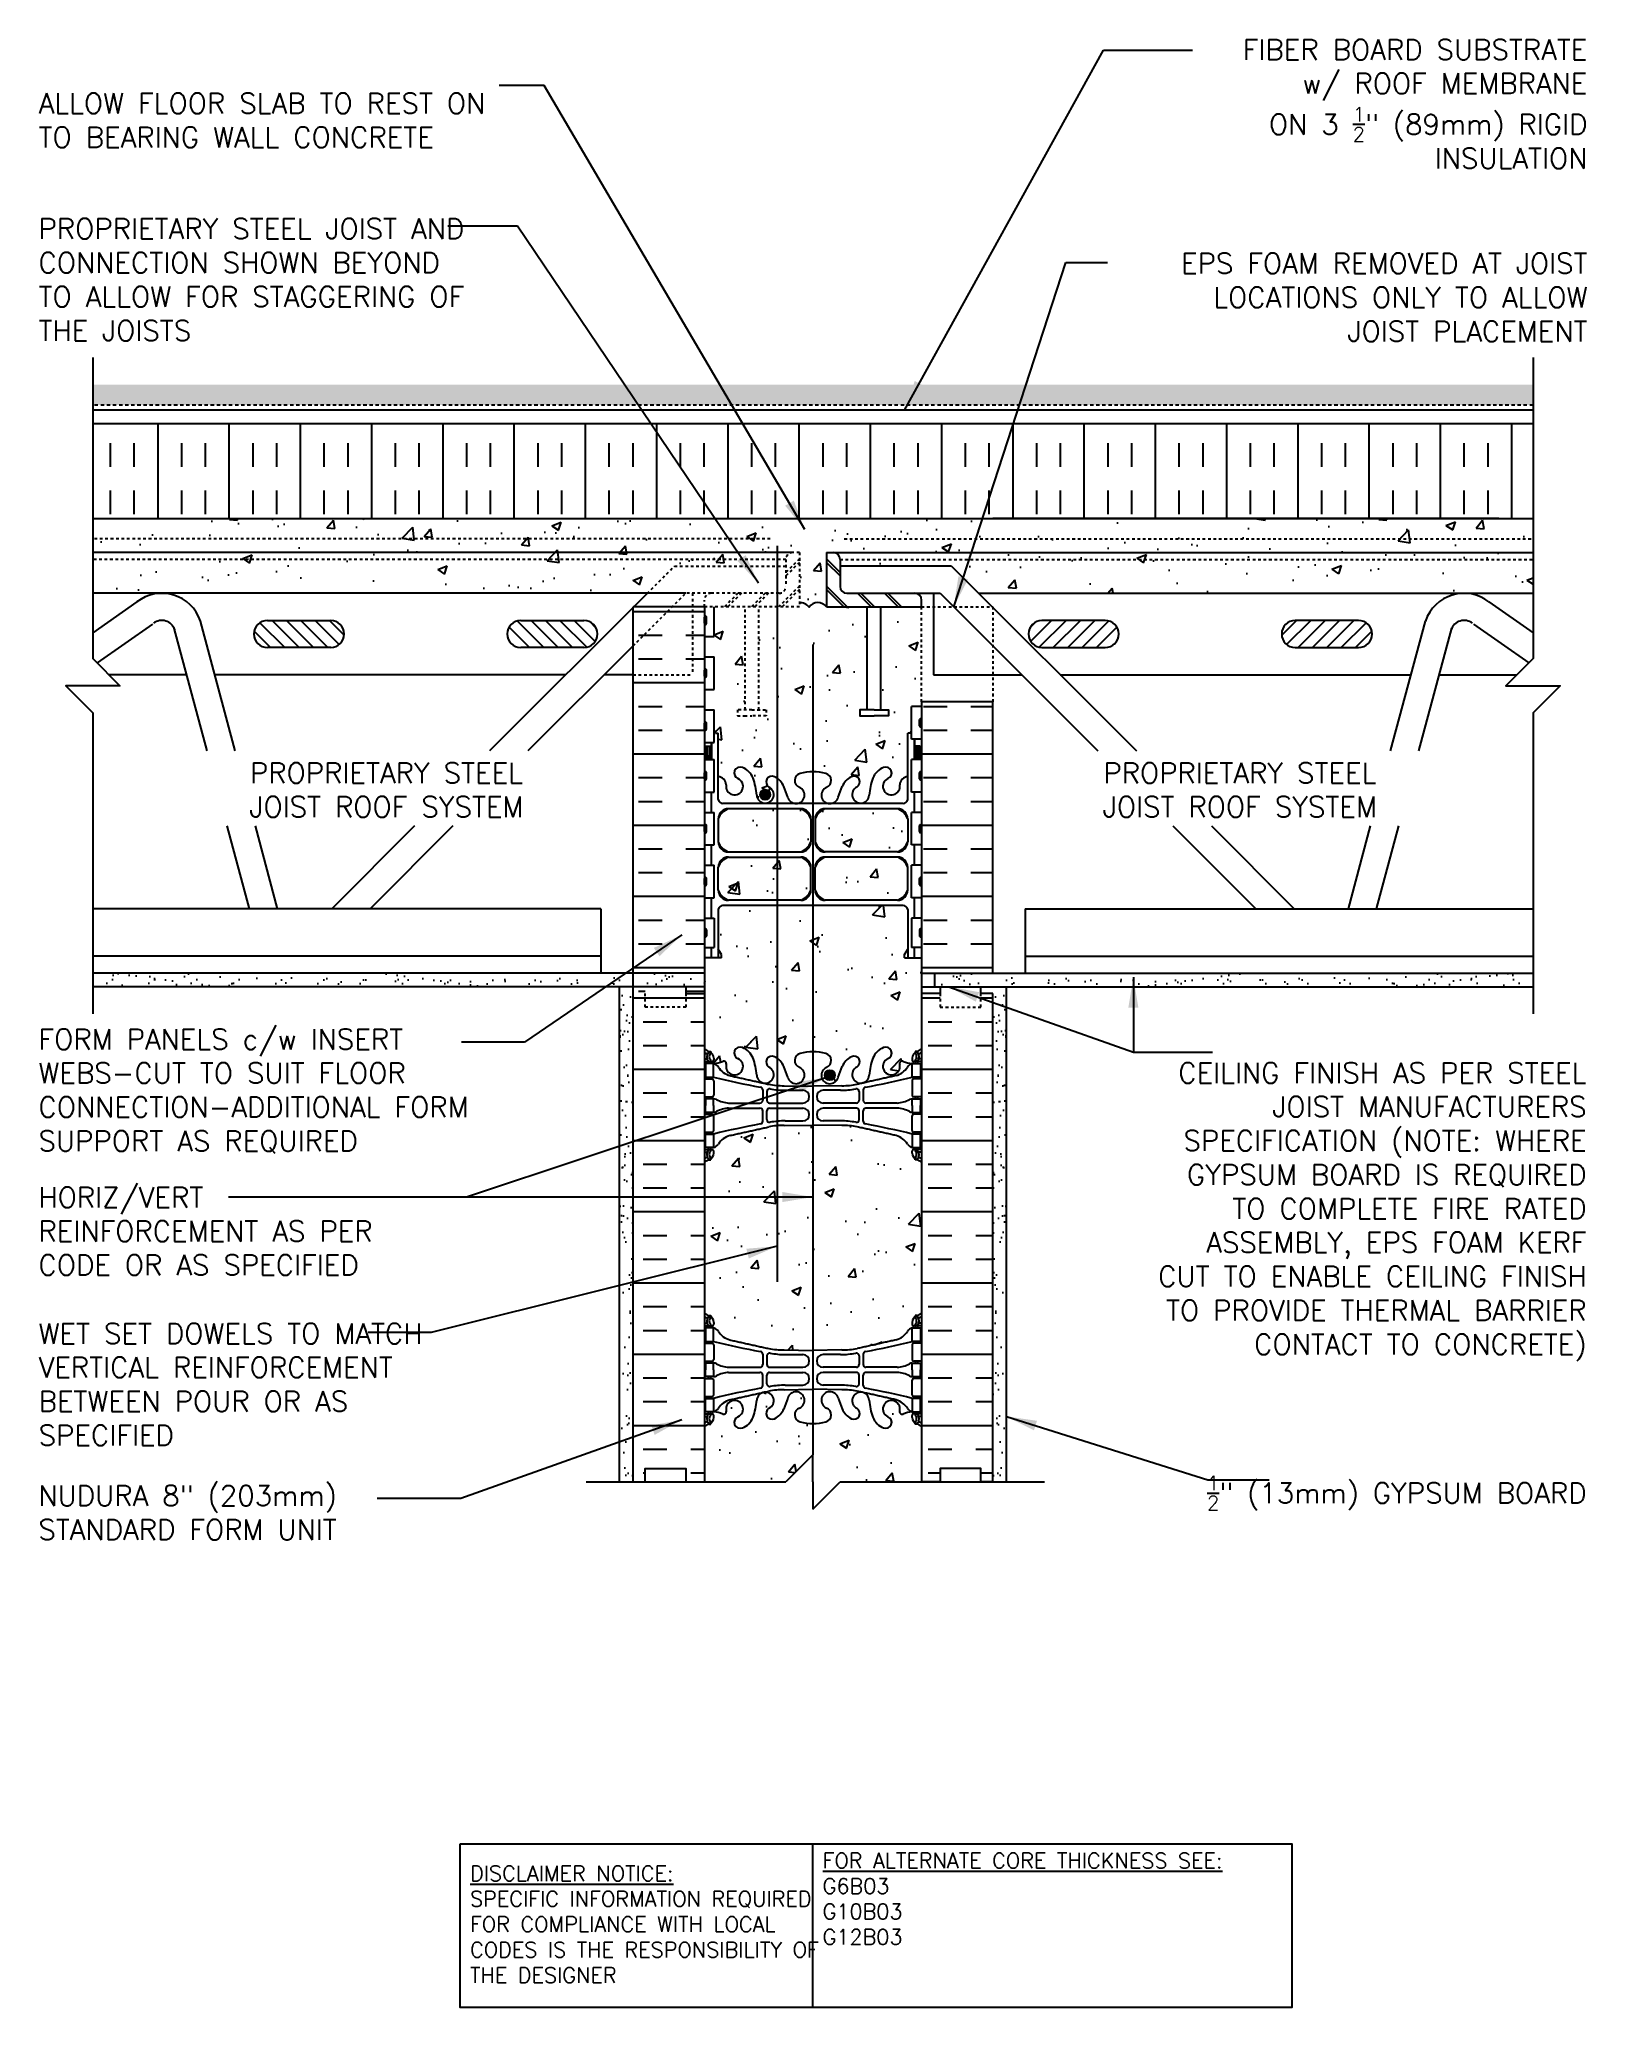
# Model space of a CAD drawing. Header units: inches. Extents: x 170.3 to 227.3, y 170.2 to 242.7.
import ezdxf

# ---------------------------------------------------------------- set-up
doc = ezdxf.new("R2010")
doc.units = ezdxf.units.IN
doc.header["$LTSCALE"] = 0.5
doc.header["$MEASUREMENT"] = 0
doc.linetypes.add('DASHED2', pattern=[0.375, 0.25, -0.125])
doc.linetypes.add('HIDDEN2', pattern=[0.1875, 0.125, -0.0625])
for name, color, linetype in [('HATCH', 12, 'Continuous'), ('Hidden2', 12, 'HIDDEN2'), ('line25', 2, 'Continuous'), ('LINE3', 3, 'Continuous'), ('LINE50', 5, 'Continuous'), ('LINE9', 9, 'Continuous'), ('TEXT', 4, 'Continuous'), ('Web_Edge', 9, 'Continuous')]:
    doc.layers.add(name, color=color, linetype=linetype)
doc.styles.add('DIM', font='romans.shx', dxfattribs={"width": 0.7})
doc.styles.add('ROMANS', font='romans.shx', dxfattribs={"height": 0.75})
doc.styles.get("Standard").update_dxf_attribs({"font": 'romans.shx', "height": 0.75})
doc.dimstyles.new('ext_12', dxfattribs={"dimscale": 12, "dimtxt": 0.075, "dimasz": 0.09375, "dimexe": 0.09375, "dimexo": 0.0625, "dimgap": 0.0625, "dimtad": 1, "dimdec": 1, "dimzin": 2, "dimdsep": 46, "dimlunit": 4, "dimtxsty": 'DIM', "dimcen": 0.09, "dimdle": 0.09375, "dimclrt": 4, "dimadec": 0, "dimazin": 0, "dimtfac": 1, "dimtdec": 1, "dimtmove": 2, "dimatfit": 3, "dimfxl": 1, "dimfrac": 2, "dimtolj": 1, "dimtzin": 0, "dimarcsym": 0})

msp = doc.modelspace()

# ---------------------------------------------------------------- texts
at = {"layer": 'TEXT', "char_height": 0.75, "style": 'ROMANS'}
for s, insert, width, attachment_point in [('\\A1;FIBER BOARD SUBSTRATE\\Pw/ ROOF MEMBRANE \\PON 3 {\\H0.7x;\\S1/2;}" (89mm) RIGID \\PINSULATION', (227.2879671726275, 242.7041424913731), 26.11340356310433, 3), ('ALLOW FLOOR SLAB TO REST ON TO BEARING WALL CONCRETE', (170.2233682889573, 239.7246351052052), 18.08616994817865, 4), ('\\A1;PROPRIETARY STEEL JOIST AND CONNECTION SHOWN BEYOND TO ALLOW FOR STAGGERING OF THE JOISTS', (170.2217627017391, 233.8488353152954), 17.24537250089401, 4), ('EPS FOAM REMOVED AT JOIST LOCATIONS ONLY TO ALLOW JOIST PLACEMENT', (227.2918313647176, 233.1956281693697), 18.08616994817865, 6), ('PROPRIETARY STEEL \\PJOIST ROOF SYSTEM', (183.0414804576933, 216.045784703221), 19.5774976747241, 2), ('PROPRIETARY STEEL \\PJOIST ROOF SYSTEM', (214.4843644305188, 216.0457847032209), 19.5774976747241, 2), ('FORM PANELS c/w INSERT WEBS-CUT TO SUIT FLOOR CONNECTION-ADDITIONAL FORM SUPPORT AS REQUIRED', (170.2198421829914, 203.9469614541088), 18.20737594758859, 4), ('CEILING FINISH AS PER STEEL JOIST MANUFACTURERS SPECIFICATION (NOTE: WHERE GYPSUM BOARD IS REQUIRED TO COMPLETE FIRE RATED ASSEMBLY, EPS FOAM KERF CUT TO ENABLE CEILING FINISH TO PROVIDE THERMAL BARRIER CONTACT TO CONCRETE)', (227.2561081469913, 199.4909783665666), 17.14492594974007, 6), ('HORIZ/VERT REINFORCEMENT AS PER CODE OR AS SPECIFIED', (170.2198421829914, 198.7827714360345), 15.30560536935147, 4), ('\\A1;WET SET DOWELS TO MATCH VERTICAL REINFORCEMENT BETWEEN POUR OR AS SPECIFIED', (170.2236182279317, 193.1351537182872), 15.54890242417336, 4), ('\\A1;NUDURA 8" (203mm) STANDARD FORM UNIT', (170.2163394796776, 188.410693875344), 16.57727103400687, 4), ('\\A1;{\\H0.7x;\\S1/2;}" (13mm) GYPSUM BOARD', (227.2561081469913, 189.1302112584046), 13.94898448568492, 6)]:
    msp.add_mtext(s, dxfattribs=dict(at, insert=insert, width=width, attachment_point=attachment_point))
at = {"layer": 'TEXT', "char_height": 0.5625, "attachment_point": 4}
for s, insert, width in [('{\\LFOR ALTERNATE CORE THICKNESS SEE:\\P}G6B03\\PG10B03\\PG12B03', (199.1134517988569, 174.1796078901274), 23.33295210344748), ('{\\LDISCLAIMER NOTICE:}\\PSPECIFIC INFORMATION REQUIRED FOR COMPLIANCE WITH LOCAL CODES IS THE RESPONSIBILITY OF THE DESIGNER', (186.1214843030776, 173.239578173342), 14.00235015036683)]:
    msp.add_mtext(s, dxfattribs=dict(at, insert=insert, width=width))

# ---------------------------------------------------------------- hatches: boundary and pattern name
at = {"layer": 'HATCH'}
h = msp.add_hatch(dxfattribs=at)
h.set_pattern_fill('GRAVEL', color=256, style=0)
h.set_pattern_definition([(228.0128, (0.72, 1), (-7.999998232158162, -9.000001341607247), [0.134536, -13.319088]), (184.9697, (0.63, 0.9), (12.00000105151764, 0.9999913070070519), [0.230868, -22.855925]), (132.5104, (0.4, 0.88), (9.999990718346812, -11.0000086738712), [0.162788, -16.116032]), (267.2737, (0.01, 0.63), (0.9999960177271904, 20.00000029497347), [0.210238, -20.813558]), (292.8337, (0, 0.42), (-5.00000990543714, 11.99999641177778), [0.206155, -20.409373]), (357.2737, (0.08, 0.23), (-20.00000029497347, 0.9999960177271915), [0.210238, -20.813558]), (37.6942, (0.29, 0.22), (-13.00000734561798, -9.99999040516053), [0.278029, -27.524849]), (72.2553, (0.51, 0.39), (7.000010762705409, 21.99999623123919), [0.262488, -25.986321]), (121.4296, (0.59, 0.64), (-8.000008234176365, 12.99999503649257), [0.21095, -20.884073]), (175.2364, (0.48, 0.82), (11.00000094631958, -0.9999915326612605), [0.240832, -11.800763]), (222.3974, (0.24, 0.84), (-12.00000735107323, -10.99999208201412), [0.311448, -30.833375]), (138.8141, (1, 0.62), (-7.000002946805715, 5.999997313342756), [0.106301, -10.523844]), (171.4692, (0.92, 0.69), (12.99999828481513, -2.00000791003979), [0.202237, -20.021511]), (225, (0.72, 0.72), (-1.110223024625157e-16, -1.000000309448952), [0.141421, -1.272792]), (203.1986, (0.65, 0.84), (4.999999730667075, 2.000001325264854), [0.076158, -7.539615]), (291.8014, (0.58, 0.81), (-0.9999999105006487, 3.00000027301077), [0.107703, -5.277462]), (30.9638, (0.62, 0.71), (2.999998022287998, 2.000002483540733), [0.174929, -5.656022999999999]), (161.5651, (0.77, 0.8), (2.000000434592962, -0.9999984032227077), [0.126491, -3.035787]), (16.38950000000001, (0, 0.81), (10.00000219841196, 2.99999270981797), [0.1772, -17.542845]), (70.3462, (0.17, 0.86), (-3.999995247371745, -11.00000213560622), [0.148661, -14.717408]), (293.1986, (0.77, 1), (-2.000001325264854, 4.999999730667075), [0.152315, -7.463458]), (343.6105, (0.83, 0.86), (-10.00000219841196, 2.999992709817974), [0.1772, -17.542845]), (339.444, (0, 0.19), (-5.000001844542423, 1.999995996421584), [0.17088, -8.373124]), (294.7751, (0.16, 0.13), (-4.99999218924517, 11.00000342183912), [0.143178, -14.174643]), (66.80140000000002, (0.78, 0), (2.000001325264855, 4.999999730667075), [0.152315, -7.463458]), (17.354, (0.84, 0.14), (-13.00000201909683, -3.999994502259118), [0.167631, -16.59542399999999]), (69.444, (0.29, 0), (-1.999995996421587, -5.000001844542422), [0.08544, -8.458563999999999]), (101.3099, (0.72, 0), (-0.9999976321616053, 4.000000752230952), [0.05099, -5.048029]), (165.9638, (0.71, 0.05), (3.00000054598974, -0.9999980573612457), [0.206155, -3.91695]), (186.009, (0.51, 0.1), (9.99999975090604, 0.9999993174818415), [0.19105, -18.913923]), (303.6901, (0.62, 0.62), (-1.000001334507191, 1.99999955777116), [0.144222, -3.461329]), (353.1572, (0.7, 0.5), (16.99999936547855, -2.000007997924761), [0.251794, -24.927563]), (60.94540000000001, (0.95, 0.47), (-4.000000027199279, -7.000000384569685), [0.102956, -10.192674]), (90, (1, 0.56), (-0.9999999999999999, 1), [0.06, -0.94]), (120.2564, (0.49, 0.13), (3.999994886802693, -7.000002455854734), [0.138924, -13.75352]), (48.01280000000001, (0.42, 0.25), (7.99999823215816, 9.00000134160725), [0.269072, -13.184552]), (0, (0.6, 0.45), (1, 1), [0.26, -0.74]), (325.3048, (0.86, 0.45), (-9.999994258987526, 7.000008609594458), [0.158114, -15.653274]), (254.0546, (0.99, 0.36), (-0.9999998892963811, -4.000000126652151), [0.145602, -7.134508]), (207.646, (0.95, 0.22), (-18.99999580717959, -10.00000771316918), [0.237065, -23.469474]), (175.4261, (0.74, 0.11), (-13.00000055831213, 0.999994801161084), [0.2507989999999999, -24.82907399999999])])
h.paths.add_polyline_path([(225.2879145059163, 229.9784510480389), (172.2233682889573, 229.9784510480389), (172.2233682889573, 229.2284510480389), (225.2879145059163, 229.2284510480387)])
h = msp.add_hatch(dxfattribs=at)
h.set_pattern_fill('INSUL', color=256, scale=7, angle=90, style=0)
h.set_pattern_definition([(90, (227.1245799611005, 226.9490903803436), (-2.625, 1.607348923880901e-16), []), (90, (226.2495799611005, 226.9490903803436), (-2.625, 1.607348923880901e-16), [0.875, -0.875]), (90, (225.3745799611005, 226.9490903803436), (-2.625, 1.607348923880901e-16), [0.875, -0.875])])
h.paths.add_polyline_path([(172.2233682889573, 228.5412463023123), (172.2233682889573, 225.041246302311), (224.020554001845, 225.0412463023123), (224.020554001845, 228.5412463023123)])
h.paths.add_polyline_path([(225.2879145059163, 225.0412463023109), (225.2879145059163, 228.5412463023123), (224.0295393151845, 228.5412463023123), (224.0295393151845, 225.0412463023109)])
h = msp.add_hatch(dxfattribs=at)
h.set_pattern_fill('AR-CONC', color=256, scale=0.5)
h.set_pattern_definition([(49.99999999999999, (0, 0), (3.586300913003767, -0.3137606749129755), [0.375, -4.125]), (355, (0, 0), (-0.693756668065, 3.760960668500059), [0.3, -3.3]), (100.45144446, (0.298858405, -0.02614672), (2.89254423363556, 3.447199954843147), [0.3187009599999999, -3.505710559999999]), (46.18420000000001, (0, 1), (5.336206653357862, -0.8275964039653827), [0.5625, -6.1875]), (96.63563549, (0.444683725, 0.931033465), (4.673309728371142, 4.870593003872752), [0.47805171, -5.258568799999999]), (351.1841639899999, (0, 1), (4.673309725273866, 4.870593001349951), [0.45, -4.950000005]), (21, (0.5, 0.75), (2.984535260592308, -2.013094453326694), [0.375, -4.125]), (326.0000000000001, (0.5, 0.75), (1.216576659607909, 3.625750225234265), [0.3, -3.3]), (71.45144474, (0.74871127, 0.58224213), (4.201111883649856, 1.612655764031769), [0.31870095, -3.50571056]), (37.50000000000001, (0, 0), (0.06079927658645334, 1.664469269156557), [0, -3.26, 0, -3.35, 0, -3.3125]), (7.499999999999999, (0, 0), (1.315347687210743, 1.972058559411801), [0, -1.91, 0, -3.185, 0, -1.2625]), (327.5, (-1.115, 0), (2.669112180862045, -0.1127743586718988), [0, -1.25, 0, -3.9, 0, -5.175]), (317.5, (-1.615, 0), (2.915930846711931, 0.5005249116615886), [0, -1.625, 0, -2.59, 0, -3.675])])
h.paths.add_polyline_path([(225.2879145059163, 225.0412463023109), (172.2233682889573, 225.041246302311), (172.2233682889573, 223.7912463023109), (198.0056413974366, 223.7912463023109), (198.2556413974366, 223.7912463023109), (198.2556413974366, 221.9425054090119, -0.2679642519228291), (198.6115526051942, 221.7765534637597, -0.5061576814537816), (199.255641397437, 221.7912463023109), (199.255641397437, 223.7912463023109), (199.505641397437, 223.7912463023109), (225.2879145059163, 223.7912463023109)])
h.paths.add_polyline_path([(225.2879145059163, 223.5412463023109), (199.755641397437, 223.5412463023109), (199.755641397437, 223.2912463023109), (203.8573549598101, 223.2912463023109), (204.8573549598101, 222.2912463023109), (225.2879145059163, 222.2912463023109)], flags=17)
h.paths.add_polyline_path([(225.2879145059163, 223.7912463023109), (199.505641397437, 223.7912463023109, -0.4142135623730951), (199.755641397437, 223.5412463023109), (225.2879145059163, 223.5412463023109)], flags=17)
h.paths.add_polyline_path([(193.6539278350635, 223.2912463023109), (197.7556413974366, 223.2912463023109), (197.7556413974366, 223.5412463023109), (172.2233682889573, 223.5412463023109), (172.2233682889573, 222.2912463023109), (192.6539278350635, 222.2912463023109)], flags=17)
h.paths.add_polyline_path([(198.0056413974366, 223.7912463023109), (172.2233682889573, 223.7912463023109), (172.2233682889573, 223.5412463023109), (197.7556413974366, 223.5412463023109, -0.4142135623730951)], flags=17)
h.paths.add_polyline_path([(202.7556413974368, 207.5412463023123), (202.7556413974368, 208.8612463022992), (202.1256450174141, 208.8612463022992), (202.1256450174141, 208.9735963022999), (202.2456450174024, 209.1735963022814), (202.2456450174026, 210.642405963589, 0.2681384484804166), (202.084494355551, 210.7905294797051), (195.426796667087, 210.7905294797051, 0.2681558504668751), (195.2656417596567, 210.6423924075364), (195.2656417596567, 209.1735896653051), (195.3856377774595, 208.9735963022995), (195.3856377774595, 208.8612463022996), (194.7556413974368, 208.8612463022992), (194.7556413974368, 207.5412463023123), (194.7556413974368, 205.5068375226201, 0.0884161506867385), (194.9016443942967, 205.4095258301656), (194.9916443942972, 205.4095258301725), (194.9916443942999, 205.3677997702484, -0.2490694201798121), (195.101644394316, 205.1606766184789), (195.1016443943196, 205.0931766184688, -0.4142135623889365), (195.0391443943196, 205.0306766184654), (194.9916443943218, 205.0306766184654), (194.9916443943263, 204.9606766184654), (195.0966443943116, 204.9606766184654, 0.08534784464000952), (195.4261039168565, 205.0361952002035, -0.6696014941105498), (195.5586063156067, 204.9159135035055, 2.087231407562778), (195.9925057455303, 205.1407307617534, -1), (196.1559343169327, 205.5492538358255, -0.2134499129908848), (196.5481600777104, 205.1600533688433, -0.06822591722336797), (196.6838579005754, 204.5321868268125, 1.753170910242574), (197.1347954924896, 204.8287949620478, -0.9407930192557405), (197.3383080291669, 205.2120581819291, -0.1730747606235865), (197.6842163517051, 204.8454011424202), (197.8268541938849, 204.4585562866883, 1.612473537248005), (198.2583973584057, 204.8181444863924, -0.7348724129767306), (198.2815009619898, 205.3291833330945, -0.06847526280507632), (198.7556413974378, 205.3912463023123, -0.06847526280392292), (199.229781832878, 205.3291833330964, -0.7348724129881422), (199.2528854364681, 204.8181444863922, 1.61247353724595), (199.6844286009896, 204.4585562866883), (199.8270664431694, 204.8454011424202, -0.1730747606230535), (200.1729747657062, 205.2120581819284, -0.940793019257938), (200.3764873023841, 204.8287949620473, 1.753170910245177), (200.8274248942992, 204.5321868268142, -0.06822591722308871), (200.9631227171638, 205.1600533688424, -0.2134499129903122), (201.3553484779396, 205.5492538358247, -1), (201.5187770493439, 205.1407307617532, 2.087231407562491), (201.9526764792678, 204.9159135035057, -0.6696014941112406), (202.0851788780184, 205.0361952002034, 0.08534784463990872), (202.4146384005629, 204.9606766184654), (202.5196384005482, 204.9606766184654), (202.5196384005527, 205.0306766184654), (202.4721384005549, 205.0306766184654, -0.4142135623889448), (202.4096384005549, 205.0931766184688), (202.4096384005585, 205.1606766184789, -0.2490694201798237), (202.5196384005746, 205.3677997702484), (202.5196384005773, 205.4095258301725), (202.6096384005778, 205.4095258301656, 0.0884161506861021), (202.7556413974368, 205.5068375226193)])
h.paths.add_polyline_path([(198.6793955113175, 212.1938355672068, 0.2256517540590405), (198.3043955113155, 212.5688355672121), (195.6406460052345, 212.5688355672121, 0.2256517540569462), (195.265646005233, 212.1938355672126), (195.265646005233, 211.3530296625663, 0.2256517540553574), (195.640646005231, 210.978029662568), (198.3043955113155, 210.978029662568, 0.2256517540596198), (198.679395511318, 211.3530296625746)])
h.paths.add_polyline_path([(202.2456450174031, 212.1938355672126, 0.2256517540568733), (201.8706450174018, 212.568835567212), (199.2068955113231, 212.568835567212, 0.225651754058534), (198.8318955113181, 212.1938355672113), (198.8318955113177, 211.3530296625663, 0.225651754054202), (199.2068955113122, 210.9780296625681), (201.8706450174053, 210.9780296625681, 0.2256517540552867), (202.2456450174031, 211.3530296625663)])
h.paths.add_polyline_path([(202.2456450174031, 213.1344571566692), (202.2456450174031, 213.9752630613155, 0.2256517540552845), (201.8706450174053, 214.3502630613137), (199.2068955113122, 214.3502630613136, 0.2256517540542015), (198.8318955113177, 213.9752630613154), (198.8318955113181, 213.1344571566705, 0.2256517540585339), (199.2068955113231, 212.7594571566697), (201.8706450174016, 212.7594571566697, 0.225651754056948)])
h.paths.add_polyline_path([(198.679395511318, 213.9752630613072, 0.2256517540595451), (198.3043955113157, 214.3502630613137), (195.6406460052308, 214.3502630613137, 0.2256517540552849), (195.265646005233, 213.9752630613155), (195.265646005233, 213.1344571566692, 0.2256517540569461), (195.6406460052345, 212.7594571566697), (198.3043955113155, 212.7594571566697, 0.2256517540590418), (198.6793955113175, 213.134457156675)])
edge = h.paths.add_edge_path()
edge.add_arc((202.4096384005485, 200.9535698372827), 0.4999999999999989, 46.21088882983793, 66.42182151813506)
edge.add_line((202.6096384005778, 201.4118274067655), (202.5196384005773, 201.4118274067586))
edge.add_line((202.5196384005773, 201.4118274067586), (202.5196384005746, 201.4535534666827))
edge.add_arc((202.6596384005585, 201.6606766184657), 0.2500000000000089, 180.0000000030875, 235.94420226187, ccw=False)
edge.add_line((202.4096384005585, 201.6606766184522), (202.4096384005549, 201.7281766184623))
edge.add_arc((202.4721384005549, 201.7281766184657), 0.06250000000000001, 90, 180.0000000031006, ccw=False)
edge.add_line((202.4721384005549, 201.7906766184657), (202.5196384005527, 201.7906766184656))
edge.add_line((202.5196384005527, 201.7906766184656), (202.5196384005482, 201.8606766184656))
edge.add_line((202.5196384005482, 201.8606766184656), (202.4146384005635, 201.8606766184656))
edge.add_arc((202.5370470517207, 202.2032804809859), 0.3638149041640835, 214.9775137480603, 250.33874127357421, ccw=False)
edge.add_arc((201.6139281564025, 201.5920504296514), 0.7434990637615163, 32.79191652787623, 73.81071145721666)
edge.add_spline(control_points=[(201.8212243006898, 202.3060666524207), (200.3837743006899, 202.6265266524207)], knot_values=[0, 0, 1, 1], degree=1, periodic=0)
edge.add_arc((199.8274364526661, 199.6949218448033), 2.983926699701154, 79.25461642972982, 90.0994654644664)
edge.add_line((199.822256358974, 202.6788440481824), (198.7556413974372, 202.6945965476111))
edge.add_line((198.7556413974372, 202.6945965476111), (197.6890264359005, 202.6788440481824))
edge.add_arc((197.6838463422084, 199.6949218448033), 2.983926699701158, 89.90053453553361, 100.7453835702696)
edge.add_spline(control_points=[(197.1275084941846, 202.6265266524207), (195.6900584941847, 202.3060666524207)], knot_values=[0, 0, 1, 1], degree=1, periodic=0)
edge.add_arc((195.897354638472, 201.5920504296514), 0.7434990637615169, 106.1892885427854, 147.208083472111)
edge.add_arc((194.9742357431538, 202.2032804809859), 0.3638149041640837, 289.6612587264258, 325.0224862519683, ccw=False)
edge.add_line((195.096644394311, 201.8606766184656), (194.9916443943263, 201.8606766184656))
edge.add_line((194.9916443943263, 201.8606766184656), (194.9916443943218, 201.7906766184657))
edge.add_line((194.9916443943218, 201.7906766184657), (195.0391443943196, 201.7906766184657))
edge.add_arc((195.0391443943196, 201.7281766184657), 0.06250000000000001, -3.100581125181634e-09, 90, ccw=False)
edge.add_line((195.1016443943196, 201.7281766184623), (195.101644394316, 201.6606766184522))
edge.add_arc((194.851644394316, 201.6606766184657), 0.2499999999999887, 304.05579773812997, 359.9999999969125, ccw=False)
edge.add_line((194.9916443942999, 201.4535534666827), (194.9916443942972, 201.4118274067586))
edge.add_line((194.9916443942972, 201.4118274067586), (194.9016443942967, 201.4118274067655))
edge.add_arc((195.1016443943259, 200.9535698372827), 0.4999999999999986, 113.5781784818649, 133.7891111703072)
edge.add_line((194.7556413974368, 201.3145157143109), (194.7556413974368, 195.7679768903136))
edge.add_arc((195.101644394326, 196.1289227673419), 0.5000000000000041, 226.2108888296904, 246.4218215181334)
edge.add_line((194.9016443942967, 195.6706651978591), (194.9916443942972, 195.670665197866))
edge.add_line((194.9916443942972, 195.670665197866), (194.9916443942999, 195.6289391379418))
edge.add_arc((194.851644394316, 195.4218159861589), 0.2500000000000094, 3.087507138843648e-09, 55.944202261869975, ccw=False)
edge.add_line((195.101644394316, 195.4218159861724), (195.1016443943196, 195.3543159861623))
edge.add_arc((195.0391443943196, 195.3543159861589), 0.06250000000000001, -90, 3.100524281762773e-09, ccw=False)
edge.add_line((195.0391443943196, 195.2918159861589), (194.9916443943218, 195.2918159861589))
edge.add_line((194.9916443943218, 195.2918159861589), (194.9916443943263, 195.2218159861589))
edge.add_line((194.9916443943263, 195.2218159861589), (195.096644394311, 195.2218159861589))
edge.add_arc((194.9742357431538, 194.8792121236387), 0.3638149041640722, 34.9775137480317, 70.33874127357433, ccw=False)
edge.add_arc((195.897354638472, 195.4904421749732), 0.7434990637615162, 212.7919165278902, 253.8107114572166)
edge.add_spline(control_points=[(195.6900584941847, 194.7764259522039), (197.1275084941846, 194.4559659522039)], knot_values=[0, 0, 1, 1], degree=1, periodic=0)
edge.add_arc((197.6838463422084, 197.3875707598212), 2.98392669970107, 259.2546164297261, 270.0994654644669)
edge.add_line((197.6890264359006, 194.4036485564422), (198.7556413974373, 194.3878960570135))
edge.add_line((198.7556413974373, 194.3878960570135), (199.8222563589738, 194.4036485564422))
edge.add_arc((199.8274364526662, 197.3875707598212), 2.983926699701056, 269.9005345355292, 280.7453835702544)
edge.add_spline(control_points=[(200.3837743006899, 194.4559659522039), (201.8212243006898, 194.7764259522039)], knot_values=[0, 0, 1, 1], degree=1, periodic=0)
edge.add_arc((201.6139281564026, 195.4904421749732), 0.7434990637615155, 286.1892885427785, 327.2080834721967)
edge.add_arc((202.5370470517206, 194.8792121236387), 0.3638149041640723, 109.66125872642161, 145.0224862517795, ccw=False)
edge.add_line((202.4146384005635, 195.2218159861589), (202.5196384005482, 195.2218159861589))
edge.add_line((202.5196384005482, 195.2218159861589), (202.5196384005527, 195.291815986159))
edge.add_line((202.5196384005527, 195.291815986159), (202.4721384005549, 195.2918159861589))
edge.add_arc((202.4721384005549, 195.3543159861589), 0.06250000000000001, 179.9999999968994, 270.00000000002603, ccw=False)
edge.add_line((202.4096384005549, 195.3543159861623), (202.4096384005585, 195.4218159861724))
edge.add_arc((202.6596384005585, 195.4218159861589), 0.2499999999999894, 124.05579773813, 179.9999999969125, ccw=False)
edge.add_line((202.5196384005746, 195.6289391379418), (202.5196384005773, 195.670665197866))
edge.add_line((202.5196384005773, 195.670665197866), (202.6096384005778, 195.6706651978591))
edge.add_arc((202.4096384005485, 196.1289227673419), 0.500000000000004, 293.5781784818666, 313.7891111701621)
edge.add_line((202.7556413974368, 195.7679768903128), (202.7556413974368, 201.3145157143118))
h.paths.add_polyline_path([(198.7556413974368, 190.5412463023123), (198.7556413974368, 189.5412463023123), (198.7556413974368, 188.5412463023123), (199.7556413974368, 189.5412463023123), (202.7556413974368, 189.5412463023123), (202.7556413974368, 191.5756550820053, 0.08841615068610044), (202.6096384005778, 191.672966774459), (202.5196384005773, 191.6729667744521), (202.5196384005746, 191.7146928343762, -0.2490694201798075), (202.4096384005585, 191.9218159861457), (202.4096384005549, 191.9893159861558, -0.4142135623889365), (202.4721384005549, 192.0518159861591), (202.5196384005527, 192.0518159861591), (202.5196384005482, 192.1218159861591), (202.4146384005629, 192.1218159861591, 0.08534784463968267), (202.0851788780191, 192.0462974044216, -0.6696014941148067), (201.9526764792678, 192.1665791011189, 2.087231407555913), (201.5187770493426, 191.9417618428718, -1), (201.355348477941, 191.5332387687994, -0.2134499129906764), (200.963122717164, 191.9224392357816, -0.06992325913732075), (200.8262557638302, 192.5662419354991, 1.702394472353076), (200.3764873023844, 192.2536976425771, -0.9407930192592506), (200.172974765704, 191.8704344226973, -0.1730747606222152), (199.8270664431694, 192.2370914622044), (199.6844286009896, 192.6239363179363, 1.612473537241495), (199.2528854364669, 192.2643481182328, -0.7348724129542479), (199.2297818329012, 191.7533092715346, -0.0684752628075993), (198.7556413974362, 191.6912463023122, -0.06847526280395284), (198.2815009619958, 191.7533092715284, -0.7348724129847869), (198.2583973584052, 192.2643481182319, 1.612473537249506), (197.8268541938849, 192.6239363179363), (197.6842163517051, 192.2370914622044, -0.1730747606226342), (197.3383080291694, 191.8704344226967, -0.9407930192582996), (197.1347954924922, 192.2536976425781, 1.702394472320479), (196.6850270310449, 192.5662419355068, -0.06992325913807113), (196.5481600777107, 191.9224392357822, -0.2134499129884055), (196.1559343169395, 191.5332387688018, -1), (195.9925057455276, 191.9417618428701, 2.087231407572275), (195.5586063156064, 192.1665791011196, -0.6696014941289152), (195.4261039168529, 192.0462974044225, 0.08534784463901646), (195.0966443943116, 192.1218159861591), (194.9916443943263, 192.1218159861591), (194.9916443943218, 192.0518159861591), (195.0391443943196, 192.0518159861591, -0.4142135623889448), (195.1016443943196, 191.9893159861558), (195.101644394316, 191.9218159861457, -0.2490694201798228), (194.9916443942999, 191.7146928343762), (194.9916443942972, 191.6729667744521), (194.9016443942967, 191.672966774459, 0.08841615068675414), (194.7556413974368, 191.5756550820044), (194.7556413974368, 189.5412463023123), (197.7556413974368, 189.5412463023123)])
edge = h.paths.add_edge_path()
edge.add_line((202.3906888031949, 218.1162463022932), (202.7556413974368, 218.1162463022932))
edge.add_line((202.7556413974368, 218.1162463022932), (202.755641397437, 221.7912463023109))
edge.add_line((202.755641397437, 221.7912463023109), (201.255641397437, 221.7912463023109))
edge.add_line((201.255641397437, 221.7912463023109), (201.255641397437, 217.9989861899267))
edge.add_line((201.255641397437, 217.9989861899267), (201.5342553361782, 217.9989861899267))
edge.add_line((201.5342553361782, 217.9989861899267), (201.5342553361782, 217.7723645259122))
edge.add_line((201.5342553361782, 217.7723645259122), (201.274575440249, 217.7723645259122))
edge.add_line((201.274575440249, 217.7723645259122), (201.005641397437, 217.7723645259123))
edge.add_line((201.005641397437, 217.7723645259123), (200.4770274586958, 217.7723645259122))
edge.add_line((200.4770274586958, 217.7723645259122), (200.4770274586958, 217.9989861899267))
edge.add_line((200.4770274586958, 217.9989861899267), (200.755641397437, 217.9989861899267))
edge.add_line((200.755641397437, 217.9989861899267), (200.755641397437, 221.7912463023109))
edge.add_line((200.755641397437, 221.7912463023109), (199.255641397437, 221.7912463023109))
edge.add_arc((198.9389948241608, 221.5472759532875), 0.3997331404451134, 37.61358894875671, 144.9999999502616)
edge.add_arc((198.2898877273926, 221.5513212911296), 0.3926803091559372, 35.00000004973126, 95.00322022018963)
edge.add_line((198.2556413974366, 221.9425054090119), (198.2556413974366, 221.7912463023109))
edge.add_line((198.2556413974366, 221.7912463023109), (196.7556413974366, 221.7912463023109))
edge.add_line((196.7556413974366, 221.7912463023109), (196.7556413974366, 217.9989861899267))
edge.add_line((196.7556413974366, 217.9989861899267), (197.0342553361778, 217.9989861899267))
edge.add_line((197.0342553361778, 217.9989861899267), (197.0342553361778, 217.7723645259122))
edge.add_line((197.0342553361778, 217.7723645259122), (196.5056413974366, 217.7723645259123))
edge.add_line((196.5056413974366, 217.7723645259123), (196.2367073546245, 217.7723645259123))
edge.add_line((196.2367073546245, 217.7723645259123), (195.9770274586954, 217.7723645259122))
edge.add_line((195.9770274586954, 217.7723645259122), (195.9770274586954, 217.9989861899267))
edge.add_line((195.9770274586954, 217.9989861899267), (196.2556413974366, 217.9989861899267))
edge.add_line((196.2556413974366, 217.9989861899267), (196.2556413974366, 221.7912463023109))
edge.add_line((196.2556413974366, 221.7912463023109), (195.1205939916782, 221.7912463023109))
edge.add_line((195.1205939916782, 221.7912463023109), (195.1205939916782, 220.696246302306))
edge.add_line((195.1205939916782, 220.696246302306), (194.7556413974368, 220.6962463023061))
edge.add_line((194.7556413974368, 220.6962463023061), (194.7556413974368, 219.946246302306))
edge.add_line((194.7556413974368, 219.946246302306), (195.1205939916782, 219.946246302306))
edge.add_line((195.1205939916782, 219.946246302306), (195.1205939916782, 218.746246302306))
edge.add_line((195.1205939916782, 218.746246302306), (194.7556413974368, 218.746246302306))
edge.add_line((194.7556413974368, 218.746246302306), (194.7556413974368, 217.1018576203063))
edge.add_line((194.7556413974368, 217.1018576203063), (194.8406377774721, 217.3625131857487))
edge.add_arc((194.8906377774742, 217.3358465190869), 0.05666666666619716, 28.072486935530094, 151.9275130694583, ccw=False)
edge.add_line((194.9406377774739, 217.362513185753), (194.9895508209521, 217.2125131857529))
edge.add_line((194.9895508209521, 217.2125131857529), (195.1156377774736, 217.212513185753))
edge.add_arc((195.1156377774737, 217.162513185753), 0.05000000000001137, 6.508571459562518e-11, 90.00000000009771, ccw=False)
edge.add_line((195.1656377774737, 217.1625131857531), (195.1656377774738, 217.1325131857529))
edge.add_line((195.1656377774738, 217.1325131857529), (195.2656377774737, 217.132513185753))
edge.add_line((195.2656377774737, 217.132513185753), (195.2656405302236, 215.5310154637807))
edge.add_arc((195.2462460937304, 215.2187835476109), 0.312833683675445, 3.1389372695427937, 86.44561158722018, ccw=False)
edge.add_arc((195.8659438677941, 215.173880693648), 0.3135313569610292, 168.5886214204627, 426.1916336581905)
edge.add_arc((196.0742241451133, 215.6649922987746), 0.2199999999999868, 68.19625201407263, 248.1962520140725, ccw=False)
edge.add_arc((195.9169748198329, 215.2361952182704), 0.6766585701928073, 21.12389215284003, 69.31974716715968, ccw=False)
edge.add_arc((194.3260330284032, 214.6711975470346), 2.364765241385576, 4.002318002788627, 20.001507721427117, ccw=False)
edge.add_arc((196.9970360463721, 214.8671513692882), 0.3135313569610511, 185.6560803834385, 423.9348258779521)
edge.add_arc((197.2482588207498, 215.3342123147435), 0.2173766041081115, 65.52643918112011, 238.5370110159732, ccw=False)
edge.add_arc((196.9975087332245, 214.8640450646784), 0.7499256556132867, 23.693752889724692, 62.97047426081161, ccw=False)
edge.add_line((197.6842204655867, 215.1654011424056), (197.8268583077666, 214.7785562866734))
edge.add_arc((198.1318354806976, 214.8512944182747), 0.3135313569610161, 193.4146339816282, 426.191633663618)
edge.add_arc((198.3499191021955, 215.3900487270377), 0.2680134754942258, 104.78919235824219, 250.0337521461731, ccw=False)
edge.add_arc((198.7441018633856, 213.9572668609114), 1.75401742768223, 89.6229187515595, 105.2918337452532, ccw=False)
edge.add_arc((198.7671891592523, 213.9572668609113), 1.754017427682284, 74.70816625474049, 90.37708124843499, ccw=False)
edge.add_arc((199.1613719204423, 215.3900487270377), 0.2680134754942204, -70.0337521461808, 75.2108076417253, ccw=False)
edge.add_arc((199.3794555419404, 214.8512944182747), 0.3135313569610328, 113.8083663363983, 346.5853660183678)
edge.add_line((199.6844327148713, 214.7785562866734), (199.8270705570512, 215.1654011424056))
edge.add_arc((200.5137822894135, 214.8640450646783), 0.7499256556133841, 117.02952573918449, 156.306247110274, ccw=False)
edge.add_arc((200.263032201888, 215.3342123147435), 0.2173766041081044, -58.53701101597318, 114.47356081883291, ccw=False)
edge.add_arc((200.5142549762658, 214.8671513692882), 0.3135313569610294, 116.0651741220618, 354.3439196165455)
edge.add_arc((203.1852579942345, 214.6711975470347), 2.364765241385389, 159.9984922785771, 175.9976819972173, ccw=False)
edge.add_arc((201.5943162028051, 215.2361952182704), 0.6766585701929316, 110.68025283283379, 158.8761078471612, ccw=False)
edge.add_arc((201.4370668775246, 215.6649922987746), 0.2199999999999973, -68.19625201410548, 111.8037479858944, ccw=False)
edge.add_arc((201.6453471548438, 215.173880693648), 0.3135313569609989, 113.8083663418396, 371.4113785808523)
edge.add_arc((202.2650449289057, 215.2187835476109), 0.3128336836754549, 93.5553930993089, 176.8610627291594, ccw=False)
edge.add_line((202.2456450174014, 215.5310151236496), (202.2456450173999, 217.132513185753))
edge.add_line((202.2456450173999, 217.132513185753), (202.3456450174, 217.1325131857529))
edge.add_line((202.3456450174, 217.1325131857529), (202.3456450174, 217.162513185753))
edge.add_arc((202.3956450174, 217.162513185753), 0.05000000000001137, 95.68874510442782, 180, ccw=False)
edge.add_line((202.3906888031948, 217.2122669387849), (202.3906888031949, 218.1162463022932))
h = msp.add_hatch(dxfattribs=at)
h.set_pattern_fill('ANSI31', color=256, scale=3, style=0)
h.set_pattern_definition([(135, (180.1088087968321, 220.5378761734885), (0.2651650429449553, 0.2651650429449554), [])])
h.paths.add_polyline_path([(180.9872038974366, 220.2915588023109, 1), (180.9872038974366, 221.2909338023109), (178.6553288974367, 221.2909338023109, 1), (178.6553288974367, 220.2915588023109)])
h.paths.add_polyline_path([(187.9865788974366, 221.2909338023109, 1), (187.9865788974366, 220.2915588023109), (190.3184538974366, 220.2915588023109, 1), (190.3184538974366, 221.2909338023109)])
h = msp.add_hatch(dxfattribs=at)
h.set_pattern_fill('INSUL', color=256, scale=7, style=0)
h.set_pattern_definition([(0, (204.5733028353372, 216.3710597608768), (0, 2.625), []), (0, (204.5733028353372, 217.2460597608768), (0, 2.625), [0.875, -0.875]), (0, (204.5733028353372, 218.1210597608768), (0, 2.625), [0.875, -0.875])])
h.paths.add_polyline_path([(205.380641397437, 218.2912463023109), (202.7556413974368, 218.2912463023109), (202.7556413974368, 208.2912463023109), (205.3806413974368, 208.2912463023109)])
h.paths.add_polyline_path([(194.7556413974368, 221.7912463023109), (192.1306413974368, 221.7912463023109), (192.1306413974368, 207.5412463023123), (192.5681413974368, 207.5412463023123), (192.5681413974368, 208.0412463023123), (194.0681413974368, 208.0412463023123), (194.0681413974368, 207.5412463023123), (194.7556413974368, 207.5412463023123)])
h = msp.add_hatch(dxfattribs=at)
h.set_pattern_fill('ANSI31', color=256, scale=3, style=0)
h.set_pattern_definition([(45, (217.4024739980415, 220.5378761734885), (-0.2651650429449553, 0.2651650429449554), [])])
h.paths.add_polyline_path([(218.8559538974369, 220.2915588023109, 1), (218.8559538974369, 221.2909338023109), (216.5240788974369, 221.2909338023109, 1), (216.5240788974369, 220.2915588023109)])
h.paths.add_polyline_path([(209.524703897437, 220.2915588023109, 1), (209.524703897437, 221.2909338023109), (207.192828897437, 221.2909338023109, 1), (207.192828897437, 220.2915588023109)])
h = msp.add_hatch(dxfattribs=at)
h.set_pattern_fill('AR-SAND', color=256, scale=0.5, style=0)
h.set_pattern_definition([(142.5, (184.7851747342827, 208.0375306399849), (0.03149667905480408, 0.9634118845065793), [0, -0.76, 0, -0.85, 0, -0.8125]), (172.5, (184.7851747342827, 208.0375306399849), (-0.8848883526338636, 1.41107303261487), [0, -0.41, 0, -0.685, 0, -0.2625]), (212.5, (185.4001747342827, 208.0375306399849), (-1.557070930875748, 0.002829526768482471), [0, -0.25, 0, -0.9, 0, -1.175]), (222.5, (185.4001747342827, 208.0375306399849), (-1.503063302286147, 0.4388377824671247), [0, -0.125, 0, -0.59, 0, -0.675])])
h.paths.add_polyline_path([(192.1306413974368, 205.0060745860814), (191.6306413974368, 204.0573165351254), (191.6306413974368, 207.7912463023109), (192.1306413974367, 207.7912463023109)])
h.paths.add_polyline_path([(192.1306413974368, 198.4819985725794), (191.6306413974366, 198.4819985725794), (191.6306413974368, 204.0573165351255), (192.1306413974368, 205.0060745860814)])
h.paths.add_polyline_path([(172.2233682889573, 208.2912463023109), (172.2233682889573, 207.7912463023109), (194.2774492433945, 207.7912463023109), (194.2774492433945, 208.2912463023109)])
h = msp.add_hatch(dxfattribs=at)
h.set_pattern_fill('AR-SAND', color=256, scale=0.5, style=0)
h.set_pattern_definition([(37.50000000000001, (212.7261080605909, 208.0375306399849), (-0.03149667905480408, 0.9634118845065793), [0, -0.76, 0, -0.85, 0, -0.8125]), (7.499999999999999, (212.7261080605909, 208.0375306399849), (0.8848883526338636, 1.41107303261487), [0, -0.41, 0, -0.685, 0, -0.2625]), (327.5, (212.1111080605909, 208.0375306399849), (1.557070930875748, 0.002829526768482471), [0, -0.25, 0, -0.9, 0, -1.175]), (317.5, (212.1111080605909, 208.0375306399849), (1.503063302286147, 0.4388377824671247), [0, -0.125, 0, -0.59, 0, -0.675])])
h.paths.add_polyline_path([(205.3806413974368, 205.0060745860814), (205.8806413974368, 204.0573165351254), (205.8806413974368, 207.7912463023109), (205.3806413974368, 207.7912463023109)])
h.paths.add_polyline_path([(205.3806413974368, 198.4819985725794), (205.880641397437, 198.4819985725794), (205.8806413974368, 204.0573165351255), (205.3806413974368, 205.0060745860814)])
h.paths.add_polyline_path([(225.2879145059163, 207.7912463023109), (225.2879145059163, 208.2912463023109), (203.2338335514791, 208.2912463023109), (203.2338335514791, 207.7912463023109)])
h = msp.add_hatch(dxfattribs=at)
h.set_pattern_fill('AR-SAND', color=256, scale=0.5, style=0)
h.set_pattern_definition([(142.5, (311.2400448446824, 27.31815127686136), (0.03149667905480408, 0.9634118845065793), [0, -0.76, 0, -0.85, 0, -0.8125]), (172.5, (311.2400448446824, 27.31815127686136), (-0.8848883526338636, 1.41107303261487), [0, -0.41, 0, -0.685, 0, -0.2625]), (212.5, (311.8550448446824, 27.31815127686136), (-1.557070930875748, 0.002829526768482249), [0, -0.25, 0, -0.9, 0, -1.175]), (222.5, (311.8550448446824, 27.31815127686136), (-1.503063302286147, 0.4388377824671246), [0, -0.125, 0, -0.59, 0, -0.675])])
h.paths.add_polyline_path([(192.1306413974368, 205.0060745860814), (191.6306413974368, 204.0573165351254), (191.6306413974366, 207.7912463023109), (192.1306413974368, 207.7912463023109)])
h.paths.add_polyline_path([(192.1306413974368, 189.5412463023123), (191.6306413974363, 189.5412463023123), (191.6306413974368, 204.0573165351255), (192.1306413974368, 205.0060745860814)])
h = msp.add_hatch(dxfattribs=at)
h.set_pattern_fill('INSUL', color=256, scale=7, style=0)
h.set_pattern_definition([(0, (0, 0), (0, 2.625), []), (0, (0, 0.875), (0, 2.625), [0.875, -0.875]), (0, (0, 1.75), (0, 2.625), [0.875, -0.875])])
h.paths.add_polyline_path([(205.3806413974368, 207.5412463023123), (204.9431413974368, 207.5412463023123), (204.9431413974368, 207.0412463023123), (203.4431413974368, 207.0412463023123), (203.4431413974368, 207.5412463023123), (202.7556413974368, 207.5412463023123), (202.7556413974368, 189.5412463023123), (203.4431413974368, 189.5412463023123), (203.4431413974368, 190.0412463023123), (204.9431413974368, 190.0412463023123), (204.9431413974368, 189.5412463023123), (205.3806413974367, 189.5412463023123)])
h.paths.add_polyline_path([(194.7556413974368, 207.5412463023123), (194.0681413974368, 207.5412463023123), (194.0681413974368, 207.7912463023109), (192.1306413974368, 207.7912463023109), (192.1306413974368, 207.5412463023123), (192.1306413974368, 189.5412463023123), (192.5681413974368, 189.5412463023123), (192.5681413974368, 190.0412463023123), (194.0681413974368, 190.0412463023123), (194.0681413974368, 189.5412463023123), (194.7556413974368, 189.5412463023123)])
h = msp.add_hatch(dxfattribs=at)
h.set_pattern_fill('AR-SAND', color=256, scale=0.5, style=0)
h.set_pattern_definition([(37.50000000000001, (86.27123795019124, 27.31815127686136), (-0.03149667905480408, 0.9634118845065793), [0, -0.76, 0, -0.85, 0, -0.8125]), (7.499999999999999, (86.27123795019124, 27.31815127686136), (0.8848883526338636, 1.41107303261487), [0, -0.41, 0, -0.685, 0, -0.2625]), (327.5, (85.65623795019123, 27.31815127686136), (1.557070930875748, 0.002829526768482249), [0, -0.25, 0, -0.9, 0, -1.175]), (317.5, (85.65623795019123, 27.31815127686136), (1.503063302286147, 0.4388377824671246), [0, -0.125, 0, -0.59, 0, -0.675])])
h.paths.add_polyline_path([(205.3806413974368, 205.0060745860814), (205.8806413974368, 204.0573165351254), (205.880641397437, 207.7912463023109), (205.3806413974368, 207.7912463023109)])
h.paths.add_polyline_path([(205.3806413974367, 189.5412463023123), (205.8806413974373, 189.5412463023123), (205.8806413974368, 204.0573165351255), (205.3806413974368, 205.0060745860814)])
at = {"layer": 'LINE3'}
h = msp.add_hatch(color=256, dxfattribs=at)
h.paths.add_polyline_path([(197.1813843821835, 214.8329177442454, -0.8313954898624936), (196.8126877105607, 214.8329177442454)])
h.paths.add_polyline_path([(197.1845360463721, 214.8671513692882, -0.04593457776007547), (197.1813843821835, 214.8329177442454), (196.8126877105607, 214.8329177442454, -0.04593457776007547), (196.8095360463721, 214.8671513692882, -1)])
h = msp.add_hatch(color=256, dxfattribs=at)
h.paths.add_polyline_path([(199.56379976387, 204.5655280433322, 0.8313954898624936), (199.1951030922472, 204.5655280433322)])
h.paths.add_polyline_path([(199.5669514280586, 204.5312944182894, 0.04593457776007547), (199.56379976387, 204.5655280433322), (199.1951030922472, 204.5655280433322, 0.04593457776007547), (199.1919514280586, 204.5312944182894, 1)])

# ---------------------------------------------------------------- linework, layer by layer
at = {"layer": 'HATCH'}
for p, q in [((199.255641397437, 223.5553662039), (199.755641397437, 223.0553662039)), ((199.255641397437, 223.4303662039), (199.755641397437, 222.9303662039)), ((199.255641397437, 222.5553662039), (200.0197612990262, 221.7912463023109)), ((199.255641397437, 222.4303662039001), (199.8947612990262, 221.7912463023109)), ((200.3947612990262, 222.2912463023109), (200.8947612990262, 221.7912463023109)), ((200.5197612990262, 222.2912463023109), (201.0197612990262, 221.7912463023109)), ((201.3947612990262, 222.2912463023109), (201.8947612990262, 221.7912463023109)), ((201.5197612990262, 222.2912463023109), (202.0197612990262, 221.7912463023109))]:
    msp.add_line(p, q, dxfattribs=at)
msp.add_lwpolyline([(199.255641397437, 221.7912463023109, 0.506157681453794), (198.6115526051942, 221.7765534637597, 0.2679642519228304), (198.2556413974366, 221.9425054090119, 0.2679642519228304)], format="xyb", dxfattribs=at)
at = {"layer": 'Hidden2', "linetype": 'HIDDEN2'}
for p, q in [((197.1804302666891, 224.2912463023109), (172.2233682889573, 224.2912463023109)), ((199.9108525281844, 224.2912463023109), (225.2879145059163, 224.2912463023109)), ((197.7556413974366, 223.5412463023109), (172.2233682889573, 223.5412463023109)), ((199.755641397437, 223.5412463023109), (225.2879145059163, 223.5412463023109))]:
    msp.add_line(p, q, dxfattribs=at)
at = {"layer": 'Hidden2'}
for p, q in [((198.2556413974366, 223.5553662039), (197.7556413974366, 223.0553662039)), ((197.7556413974366, 223.5412463023109), (197.7556413974366, 222.5412463023109)), ((198.2556413974366, 223.4303662039), (197.7556413974366, 222.9303662039)), ((198.2556413974366, 223.7912463023109), (198.0056413974366, 223.7912463023109)), ((198.2556413974366, 223.7912463023109), (198.2556413974366, 221.7912463023109)), ((192.6539278350635, 222.2912463023109), (193.6539278350635, 223.2912463023109)), ((193.6539278350635, 223.2912463023109), (197.7556413974366, 223.2912463023109)), ((192.1306413974368, 220.3537463023111), (194.0681413974366, 222.2912463023109)), ((195.0056413974366, 222.2912463023109), (194.0681413974366, 222.2912463023109)), ((194.3181413974366, 222.2912463023109), (194.3181413974366, 219.2912463023109)), ((194.7556413974366, 221.7912463023109), (194.7556413974366, 222.0412463023109)), ((197.5056413974366, 222.2912463023109), (195.0056413974366, 222.2912463023109)), ((195.9915214958474, 222.2912463023109), (195.4915214958474, 221.7912463023109)), ((196.1165214958474, 222.2912463023109), (195.6165214958474, 221.7912463023109)), ((196.9915214958474, 222.2912463023109), (196.4915214958474, 221.7912463023109)), ((197.1165214958474, 222.2912463023109), (196.6165214958474, 221.7912463023109)), ((198.2556413974366, 222.5553662039), (197.4915214958474, 221.7912463023109)), ((198.2556413974366, 222.4303662039001), (197.6165214958474, 221.7912463023109)), ((198.2556413974366, 221.7912463023109), (194.7556413974366, 221.7912463023109)), ((196.2556413974366, 217.9989861899267), (196.2556413974366, 221.7912463023109)), ((196.7556413974366, 217.9989861899267), (196.7556413974366, 221.7912463023109)), ((202.755641397437, 218.2912463023109), (202.755641397437, 221.7912463023109)), ((202.755641397437, 221.7912463023109), (205.380641397437, 221.7912463023109)), ((205.380641397437, 221.7912463023109), (205.380641397437, 218.2912463023109)), ((192.1306413974368, 219.2912463023109), (194.3181413974366, 219.2912463023109))]:
    msp.add_line(p, q, dxfattribs=at)
for points in [[(196.5056413974366, 217.9989861899267), (195.9770274586954, 217.9989861899267), (195.9770274586954, 217.7723645259122), (196.2367073546246, 217.7723645259122)], [(196.2367073546245, 217.7723645259123), (196.5056413974366, 217.7723645259123)], [(196.5056413974366, 217.9989861899267), (197.0342553361778, 217.9989861899267), (197.0342553361778, 217.7723645259122), (196.5056413974366, 217.7723645259123)]]:
    msp.add_lwpolyline(points, dxfattribs=at)
for centre, start, end in [((198.0056413974366, 223.5412463023109), 90, 180), ((195.0056413974366, 222.0412463023109), 90, 180), ((197.5056413974366, 222.5412463023109), 270, 7.016709298534877e-15)]:
    msp.add_arc(centre, 0.25, start, end, dxfattribs=at)
at = {"layer": 'line25'}
for p, q in [((172.2233682889573, 225.041246302311), (225.2879145059163, 225.0412463023109)), ((224.020554001845, 225.0412463023123), (205.3806413974368, 225.0412463023123)), ((199.255641397437, 223.7912463023109), (199.255641397437, 221.7912463023109)), ((199.255641397437, 223.7912463023109), (199.505641397437, 223.7912463023109)), ((199.755641397437, 223.5412463023109), (199.755641397437, 222.5412463023109)), ((200.005641397437, 222.2912463023109), (202.505641397437, 222.2912463023109)), ((202.755641397437, 221.7912463023109), (202.755641397437, 222.0412463023109)), ((194.7556413974366, 221.7912463023109), (192.1306413974366, 221.7912463023109)), ((194.7556413974368, 221.7912463023109), (194.7556413974368, 207.5412463023123)), ((195.1205939916782, 220.6962463023061), (195.1205939916782, 221.7912463023109)), ((199.255641397437, 221.7912463023109), (202.755641397437, 221.7912463023109)), ((200.755641397437, 217.9989861899267), (200.755641397437, 221.7912463023109)), ((201.255641397437, 217.9989861899267), (201.255641397437, 221.7912463023109)), ((194.7556413974363, 220.6962463023061), (195.1205939916782, 220.696246302306)), ((194.7556413974363, 219.946246302306), (195.1205939916782, 219.946246302306)), ((195.1205939916782, 218.746246302306), (195.1205939916782, 219.9462463023061)), ((194.7556413974363, 218.746246302306), (195.1205939916782, 218.746246302306)), ((194.7556413974363, 217.996246302306), (195.1205939916782, 217.996246302306)), ((195.1205939916782, 216.796246302306), (195.1205939916782, 217.996246302306)), ((202.7556413974368, 218.1162463022932), (202.3906888031949, 218.1162463022932)), ((202.3906888031949, 216.9162463022932), (202.3906888031949, 218.1162463022933)), ((202.7556413974368, 218.2912463023109), (202.7556413974368, 207.5412463023123)), ((205.380641397437, 218.2912463023109), (202.755641397437, 218.2912463023109)), ((202.7556413974368, 216.9162463022932), (202.3906888031949, 216.9162463022932)), ((194.7556413974363, 216.796246302306), (195.1205939916782, 216.7962463023059)), ((194.7556413974368, 216.1662463022932), (195.1205939916787, 216.1662463022932)), ((195.1205939916787, 214.9662463022932), (195.1205939916787, 216.1662463022933)), ((202.7556413974368, 216.1662463022932), (202.3906888031949, 216.1662463022932)), ((202.3906888031949, 214.9662463022932), (202.3906888031949, 216.1662463022933)), ((194.7556413974368, 214.9662463022932), (195.1205939916787, 214.9662463022932)), ((202.7556413974368, 214.9662463022932), (202.3906888031949, 214.9662463022932)), ((194.7556413974368, 214.2162463022932), (195.1205939916787, 214.2162463022932)), ((195.1205939916787, 213.0162463022932), (195.1205939916787, 214.2162463022933)), ((202.7556413974368, 214.2162463022932), (202.3906888031949, 214.2162463022932)), ((202.3906888031949, 213.0162463022932), (202.3906888031949, 214.2162463022933)), ((194.7556413974368, 213.0162463022932), (195.1205939916787, 213.0162463022932)), ((202.7556413974368, 213.0162463022932), (202.3906888031949, 213.0162463022932)), ((194.7556413974368, 212.2662463022932), (195.1205939916787, 212.2662463022932)), ((195.1205939916787, 211.0662463022932), (195.1205939916787, 212.2662463022932)), ((202.7556413974368, 212.2662463022932), (202.3906888031949, 212.2662463022932)), ((202.3906888031949, 211.0662463022932), (202.3906888031949, 212.2662463022932)), ((194.7556413974368, 211.0662463022932), (195.1205939916787, 211.0662463022931)), ((202.7556413974368, 211.0662463022932), (202.3906888031949, 211.0662463022931)), ((194.7556413974368, 210.3162463022933), (195.1205939916787, 210.3162463022933)), ((195.1205939916787, 210.3162463022932), (195.1205939916787, 209.2362463022932)), ((202.7556413974368, 210.3162463022933), (202.3906888031949, 210.3162463022933)), ((202.3906888031949, 210.3162463022932), (202.3906888031949, 209.2362463022932)), ((194.7556413974368, 209.2362463022932), (195.1205939916787, 209.2362463022932)), ((202.7556413974368, 209.2362463022932), (202.3906888031949, 209.2362463022932)), ((203.2338335514791, 208.2912463023109), (203.2338335514791, 207.7912463023109)), ((194.7556413974368, 207.5412463023123), (194.7556413974368, 189.5412463023123)), ((202.7556413974368, 207.5412463023123), (202.7556413974368, 189.5412463023123))]:
    msp.add_line(p, q, dxfattribs=at)
for points in [[(225.2879145059163, 228.5412463023123), (172.2233682889573, 228.5412463023123)], [(201.005641397437, 217.9989861899267), (200.4770274586958, 217.9989861899267), (200.4770274586958, 217.7723645259122), (201.005641397437, 217.7723645259123)], [(201.005641397437, 217.9989861899267), (201.5342553361782, 217.9989861899267), (201.5342553361782, 217.7723645259122), (201.274575440249, 217.7723645259122)], [(201.274575440249, 217.7723645259123), (201.005641397437, 217.7723645259123)]]:
    msp.add_lwpolyline(points, dxfattribs=at)
for centre, start, end in [((199.505641397437, 223.5412463023109), 0, 90), ((200.005641397437, 222.5412463023109), 180, 270), ((202.505641397437, 222.0412463023109), 0, 90)]:
    msp.add_arc(centre, 0.25, start, end, dxfattribs=at)
at = {"layer": 'LINE3'}
for p, q in [((197.438479390788, 224.041246302311), (197.438479390788, 196.9111696131303)), ((198.7556413974368, 220.4024774517059), (198.7556413974368, 190.5412463023123))]:
    msp.add_line(p, q, dxfattribs=at)
for centre in [(196.9970360463721, 214.8671513692882), (199.3794514280586, 204.5312944182894)]:
    msp.add_circle(centre, 0.1875, dxfattribs=at)
at = {"layer": 'LINE50', "color": 9, "linetype": 'DASHED2'}
msp.add_line((225.2879145059163, 229.2284510480387), (172.2233682889573, 229.2284510480389), dxfattribs=at)
at = {"layer": 'LINE50'}
for p, q in [((192.1306413974368, 207.5412463023123), (192.1306413974368, 221.7912463023109)), ((205.3806413974368, 208.2912463023109), (205.380641397437, 218.2912463023109)), ((192.1306413974368, 189.5412463023123), (192.1306413974368, 207.5412463023123)), ((194.0681413974368, 207.7912463023109), (194.0681413974368, 207.5412463023123)), ((194.0681413974368, 207.5412463023123), (194.7556413974368, 207.5412463023123)), ((203.4431413974368, 207.5412463023123), (202.7556413974368, 207.5412463023123)), ((203.4431413974368, 207.7912463023109), (203.4431413974368, 207.5412463023123)), ((204.9431413974368, 207.5412463023123), (204.9431413974368, 207.7912463023123)), ((205.3806413974368, 207.5412463023123), (204.9431413974368, 207.5412463023123)), ((205.3806413974367, 189.5412463023123), (205.3806413974368, 207.5412463023123))]:
    msp.add_line(p, q, dxfattribs=at)
for points in [[(192.1306413974368, 189.5412463023123), (192.5681413974368, 189.5412463023123), (192.5681413974368, 190.0412463023123), (194.0681413974368, 190.0412463023123), (194.0681413974368, 189.5412463023123), (194.7556413974368, 189.5412463023123)], [(205.3806413974368, 189.5412463023123), (204.9431413974368, 189.5412463023123), (204.9431413974368, 190.0412463023123), (203.4431413974368, 190.0412463023123), (203.4431413974368, 189.5412463023123), (202.7556413974368, 189.5412463023123)]]:
    msp.add_lwpolyline(points, dxfattribs=at)
at = {"layer": 'LINE9'}
for p, q in [((198.0056413974366, 223.7912463023109), (172.2233682889573, 223.7912463023109)), ((199.505641397437, 223.7912463023109), (225.2879145059163, 223.7912463023109)), ((203.8573549598101, 223.2912463023109), (199.755641397437, 223.2912463023109)), ((203.8573549598101, 223.2912463023109), (210.6695849292219, 216.479016332899)), ((194.0681413974366, 222.2912463023109), (172.2233682889573, 222.2912463023109)), ((173.8494033635282, 221.977660755309), (172.2233682889573, 220.839098738701)), ((175.9140184730516, 222.2912463023109), (174.4140184730516, 222.2912463023109)), ((192.6539278350635, 222.2912463023109), (186.8416978656516, 216.479016332899)), ((202.505641397437, 222.2912463023109), (203.443141397437, 222.2912463023109)), ((203.193141397437, 222.2912463023109), (203.193141397437, 219.2912463023109)), ((203.443141397437, 222.2912463023109), (209.2553713668489, 216.4790163328991)), ((204.8573549598101, 222.2912463023109), (225.2879145059163, 222.2912463023109)), ((221.5972643218219, 222.2912463023109), (223.0972643218219, 222.2912463023109)), ((223.6618794313454, 221.977660755309), (225.2879145059163, 220.839098738701)), ((177.4714007995795, 216.479016332899), (176.1881832575836, 221.2680493967915)), ((178.6553288974367, 221.2909338023109), (180.9872038974366, 221.2909338023109)), ((187.9865788974366, 221.2909338023109), (190.3184538974366, 221.2909338023109)), ((194.7556413974368, 221.3512463023061), (194.7556450174003, 221.3512463023061)), ((194.7556413974368, 221.2412463023061), (194.7556450174003, 221.2412463023061)), ((194.7556450173999, 221.1862463023061), (194.7556450173999, 221.406246302306)), ((194.7956450173998, 221.446246302306), (194.7956450174007, 221.446246302306)), ((194.8356450173998, 221.186246302306), (194.8356450174007, 221.406246302306)), ((209.524703897437, 221.2909338023109), (207.192828897437, 221.2909338023109)), ((218.8559538974369, 221.2909338023109), (216.5240788974369, 221.2909338023109)), ((220.0398819952941, 216.479016332899), (221.32309953729, 221.2680493967915)), ((174.4229797998792, 221.15850871102), (172.3805988604904, 219.7284181813641)), ((176.4361246191695, 216.479016332899), (175.2222574312945, 221.009230351689)), ((194.7956450173998, 221.1462463023061), (194.7956450173998, 221.146246302306)), ((221.0751581757041, 216.479016332899), (222.289025363579, 221.009230351689)), ((223.0883029949943, 221.15850871102), (225.1306839343831, 219.7284181813641)), ((180.9872038974366, 220.2915588023109), (178.6553288974367, 220.2915588023109)), ((190.3184538974366, 220.2915588023109), (187.9865788974366, 220.2915588023109)), ((192.1306413974368, 220.3537463023111), (188.2559114280247, 216.4790163328991)), ((207.192828897437, 220.2915588023109), (209.524703897437, 220.2915588023109)), ((216.5240788974369, 220.2915588023109), (218.8559538974369, 220.2915588023109)), ((175.682589869935, 219.2912463023109), (172.8177707395436, 219.2912463023109)), ((189.6539278350635, 219.2912463023109), (176.717866050345, 219.2912463023109)), ((192.1306413974368, 219.2912463023109), (191.0681413974365, 219.2912463023109)), ((194.7556413974368, 219.4012463023061), (194.7556450174003, 219.4012463023061)), ((194.7556413974368, 219.2912463023061), (194.7556450174003, 219.2912463023061)), ((194.7556450173999, 219.2362463023061), (194.7556450173999, 219.4562463023059)), ((194.7956450173998, 219.4962463023059), (194.7956450174007, 219.496246302306)), ((194.7956450173998, 219.196246302306), (194.7956450173998, 219.196246302306)), ((194.8356450173998, 219.236246302306), (194.8356450174007, 219.4562463023059)), ((203.193141397437, 219.2912463023109), (206.4431413974371, 219.2912463023109)), ((207.8573549598101, 219.2912463023109), (220.7934167445285, 219.2912463023109)), ((221.8286929249386, 219.2912463023109), (224.6935120553299, 219.2912463023108)), ((202.6756377774738, 217.4062463022933), (202.6756377774729, 217.6262463022932)), ((202.7156377774737, 217.6662463022932), (202.7156377774728, 217.6662463022933)), ((202.7556377774737, 217.4062463022933), (202.7556377774737, 217.6262463022932)), ((194.7556413974368, 217.451246302306), (194.7556450174003, 217.451246302306)), ((194.7556413974368, 217.341246302306), (194.7556450174003, 217.341246302306)), ((194.7556450173999, 217.286246302306), (194.7556450173999, 217.5062463023059)), ((194.7956450173998, 217.5462463023059), (194.7956450174007, 217.5462463023059)), ((194.7956450173998, 217.246246302306), (194.7956450173998, 217.2462463023059)), ((194.8356450173998, 217.286246302306), (194.8356450174007, 217.5062463023059)), ((202.7156377774737, 217.3662463022933), (202.7156377774737, 217.3662463022933)), ((202.7556413974368, 217.5712463022934), (202.7556377774733, 217.5712463022934)), ((202.7556413974368, 217.4612463022933), (202.7556377774733, 217.4612463022933)), ((194.7556413974368, 215.6212463022934), (194.7556450174003, 215.6212463022934)), ((194.7556413974368, 215.5112463022934), (194.7556450174003, 215.5112463022934)), ((194.7556450173999, 215.4562463022934), (194.7556450173999, 215.6762463022932)), ((194.7956450173998, 215.7162463022932), (194.7956450174007, 215.7162463022933)), ((194.8356450173998, 215.4562463022933), (194.8356450174007, 215.6762463022932)), ((202.6756377774738, 215.4562463022933), (202.6756377774729, 215.6762463022932)), ((202.7156377774737, 215.7162463022932), (202.7156377774728, 215.7162463022933)), ((202.7556377774737, 215.4562463022934), (202.7556377774737, 215.6762463022932)), ((202.7556413974368, 215.6212463022934), (202.7556377774733, 215.6212463022934)), ((202.7556413974368, 215.5112463022934), (202.7556377774733, 215.5112463022934)), ((194.7956450173998, 215.4162463022933), (194.7956450173998, 215.4162463022933)), ((202.7156377774737, 215.4162463022933), (202.7156377774737, 215.4162463022933)), ((177.9936516546534, 210.6662463023109), (177.1765529924704, 213.7157000243743)), ((179.0289278350635, 210.6662463023109), (178.2118291728805, 213.7157000243743)), ((184.0783815571268, 213.7157000243743), (181.0289278350635, 210.6662463023109)), ((185.4925951194999, 213.7157000243743), (182.4431413974365, 210.6662463023109)), ((194.7556413974368, 213.6712463022934), (194.7556450174003, 213.6712463022934)), ((194.7556413974368, 213.5612463022934), (194.7556450174003, 213.5612463022934)), ((194.7556450173999, 213.5062463022934), (194.7556450173999, 213.7262463022932)), ((194.7956450173998, 213.7662463022932), (194.7956450174007, 213.7662463022933)), ((194.7956450173998, 213.4662463022933), (194.7956450173998, 213.4662463022933)), ((194.8356450173998, 213.5062463022933), (194.8356450174007, 213.7262463022932)), ((202.6756377774738, 213.5062463022933), (202.6756377774729, 213.7262463022932)), ((202.7156377774737, 213.7662463022932), (202.7156377774728, 213.7662463022933)), ((202.7156377774737, 213.4662463022933), (202.7156377774737, 213.4662463022933)), ((202.7556377774737, 213.5062463022934), (202.7556377774737, 213.7262463022932)), ((202.7556413974368, 213.6712463022934), (202.7556377774733, 213.6712463022934)), ((202.7556413974368, 213.5612463022934), (202.7556377774733, 213.5612463022934)), ((212.0186876753737, 213.7157000243742), (215.068141397437, 210.6662463023109)), ((213.4329012377467, 213.7157000243743), (216.4823549598101, 210.6662463023109)), ((218.4823549598101, 210.6662463023109), (219.2994536219931, 213.7157000243743)), ((219.5176311402202, 210.6662463023109), (220.3347298024032, 213.7157000243743)), ((194.7956450173998, 211.8162463022932), (194.7956450174007, 211.8162463022933)), ((202.7156377774737, 211.8162463022932), (202.7156377774728, 211.8162463022933)), ((194.7556413974368, 211.7212463022933), (194.7556450174003, 211.7212463022933)), ((194.7556413974368, 211.6112463022933), (194.7556450174003, 211.6112463022933)), ((194.7556450173999, 211.5562463022933), (194.7556450173999, 211.7762463022932)), ((194.7956450173998, 211.5162463022933), (194.7956450173998, 211.5162463022932)), ((194.8356450173998, 211.5562463022933), (194.8356450174007, 211.7762463022932)), ((202.6756377774738, 211.5562463022933), (202.6756377774729, 211.7762463022932)), ((202.7156377774737, 211.5162463022933), (202.7156377774737, 211.5162463022932)), ((202.7556377774737, 211.5562463022933), (202.7556377774737, 211.7762463022932)), ((202.7556413974368, 211.7212463022933), (202.7556377774733, 211.7212463022933)), ((202.7556413974368, 211.6112463022933), (202.7556377774733, 211.6112463022933)), ((190.9431413974366, 210.6662463023109), (172.2233682889573, 210.6662463023109)), ((190.9431413974366, 210.6662463023109), (190.9431413974366, 208.2912463023109)), ((206.568141397437, 210.6662463023109), (225.2879145059163, 210.6662463023109)), ((206.568141397437, 210.6662463023109), (206.568141397437, 208.2912463023109)), ((194.7556413974368, 209.8312463022932), (194.7556450174003, 209.8312463022932)), ((194.7556413974368, 209.7212463022932), (194.7556450174003, 209.7212463022932)), ((194.7556450173999, 209.8862463022932), (194.7556450173999, 209.6662463022933)), ((194.7956450173998, 209.9262463022932), (194.7956450173998, 209.9262463022933)), ((194.8356450173998, 209.8862463022932), (194.8356450174007, 209.6662463022933)), ((202.6756377774738, 209.8862463022932), (202.6756377774729, 209.6662463022933)), ((202.7156377774737, 209.9262463022932), (202.7156377774737, 209.9262463022933)), ((202.7556377774737, 209.8862463022932), (202.7556377774737, 209.6662463022933)), ((202.7556413974368, 209.8312463022932), (202.7556377774733, 209.8312463022932)), ((202.7556413974368, 209.7212463022932), (202.7556377774733, 209.7212463022932)), ((190.9431413974366, 208.9162463023109), (172.2233682889573, 208.9162463023109)), ((194.7956450173998, 209.6262463022933), (194.7956450174007, 209.6262463022933)), ((202.7156377774737, 209.6262463022933), (202.7156377774728, 209.6262463022933)), ((206.568141397437, 208.9162463023109), (225.2879145059163, 208.9162463023109)), ((194.7556413974366, 208.2912463023109), (172.2233682889573, 208.2912463023109)), ((202.755641397437, 208.2912463023109), (225.2879145059163, 208.2912463023109)), ((194.7556413974366, 207.7912463023109), (172.2233682889573, 207.7912463023109)), ((191.6306413974363, 189.5412463023123), (191.6306413974368, 207.7912463023109)), ((202.755641397437, 207.7912463023109), (225.2879145059163, 207.7912463023109)), ((205.8806413974373, 189.5412463023123), (205.8806413974368, 207.7912463023109)), ((198.7556413974368, 190.5412463023123), (197.7556413974368, 189.5412463023123)), ((198.7556413974368, 189.5412463023123), (198.7556413974368, 190.5412463023123)), ((190.3994933043712, 189.5412463023123), (197.7556413974368, 189.5412463023123)), ((198.7556413974368, 189.5412463023123), (198.7556413974368, 188.5412463023123)), ((198.7556413974368, 188.5412463023123), (199.7556413974368, 189.5412463023123)), ((199.7556413974368, 189.5412463023123), (207.2894762149543, 189.5412463023123))]:
    msp.add_line(p, q, dxfattribs=at)
for points in [[(172.2233682889573, 230.9800512034836), (172.2233682889573, 219.8856487528972), (173.2233682889573, 218.8856487528972), (171.2233682889573, 218.8856487528972), (172.2233682889573, 217.8856487528972), (172.2233682889573, 206.7912463023109)], [(225.2879145059163, 230.9800512034836), (225.2879145059163, 219.8856487528972), (224.2879145059163, 218.8856487528972), (226.2879145059163, 218.8856487528972), (225.2879145059163, 217.8856487528972), (225.2879145059163, 206.7912463023109)], [(225.2879145059163, 229.0412463023123), (172.2233682889573, 229.0412463023123)]]:
    msp.add_lwpolyline(points, dxfattribs=at)
at = {"layer": 'LINE9', "linetype": 'DASHED2', "ltscale": 0.15}
for points in [[(194.0681413974368, 207.5412463023123), (194.0681413974368, 207.5412463023123), (194.0681413974368, 207.0412463023123), (192.5681413974368, 207.0412463023123), (192.5681413974368, 207.5412463023123), (192.5681413974368, 207.5412463023123)], [(194.0681413974368, 207.5412463023123), (194.0681413974368, 207.5412463023123), (194.0681413974368, 207.0412463023123), (192.5681413974368, 207.0412463023123), (192.5681413974368, 207.5412463023123), (192.5681413974368, 207.5412463023123)], [(203.4431413974368, 207.5412463023123), (203.4431413974368, 207.5412463023123), (203.4431413974368, 207.0412463023123), (204.9431413974368, 207.0412463023123), (204.9431413974368, 207.5412463023123), (204.9431413974368, 207.5412463023123)], [(203.4431413974368, 207.5412463023123), (203.4431413974368, 207.5412463023123), (203.4431413974368, 207.0412463023123), (204.9431413974368, 207.0412463023123), (204.9431413974368, 207.5412463023123), (204.9431413974368, 207.5412463023123)]]:
    msp.add_lwpolyline(points, dxfattribs=at)
at = {"layer": 'LINE9'}
for centre, radius, start, end in [((174.7662400444804, 220.7904747966401), 1.5, 18.56516776721611, 127.6780917130261), ((222.7450427503932, 220.7904747966401), 1.5, 52.32190828697392, 161.434832232784), ((174.7662400444804, 220.7904747966401), 0.5, 18.56516776721611, 127.6780917130261), ((178.6553288974367, 220.7912463023109), 0.4996875, 90, 270), ((180.9872038974366, 220.7912463023109), 0.4996875, 270, 90), ((187.9865788974366, 220.7912463023109), 0.4996875, 90, 270), ((190.3184538974366, 220.7912463023109), 0.4996875, 270, 90), ((194.7956450173998, 221.406246302306), 0.04, 89.99999999992184, 180), ((194.7956450174007, 221.406246302306), 0.04, 359.999999999899, 90), ((207.192828897437, 220.7912463023109), 0.4996875, 90, 270), ((209.524703897437, 220.7912463023109), 0.4996875, 270, 90), ((216.5240788974369, 220.7912463023109), 0.4996875, 90, 270), ((218.8559538974369, 220.7912463023109), 0.4996875, 270, 90), ((222.7450427503932, 220.7904747966401), 0.5, 52.32190828697392, 161.434832232784), ((194.7956450173998, 221.186246302306), 0.04, 179.9999999999121, 270.0000000000521), ((194.7956450173998, 221.186246302306), 0.04, 270, 0), ((194.7956450173998, 219.4562463023059), 0.04, 89.99999999992184, 180), ((194.7956450173998, 219.236246302306), 0.04, 179.9999999999121, 270.0000000000521), ((194.7956450174007, 219.456246302306), 0.04, 359.999999999899, 90), ((194.7956450173998, 219.236246302306), 0.04, 270, 0), ((202.7156377774728, 217.6262463022933), 0.04, 90, 180.0000000001009), ((202.7156377774737, 217.6262463022932), 0.04, 0, 90.00000000007815), ((194.7956450173998, 217.5062463023059), 0.04, 89.99999999992184, 180), ((194.7956450173998, 217.286246302306), 0.04, 179.9999999999121, 270.0000000000521), ((194.7956450174007, 217.5062463023059), 0.04, 359.999999999899, 90), ((194.7956450173998, 217.286246302306), 0.04, 270, 0), ((202.7156377774737, 217.4062463022933), 0.04, 180, 270), ((202.7156377774737, 217.4062463022933), 0.04, 269.9999999999479, 8.79359758331033e-11), ((194.7956450173998, 215.6762463022932), 0.04, 89.99999999992184, 180), ((194.7956450173998, 215.4562463022933), 0.04, 179.9999999999121, 270.0000000000521), ((194.7956450174007, 215.6762463022933), 0.04, 359.999999999899, 90), ((194.7956450173998, 215.4562463022933), 0.04, 270, 0), ((202.7156377774728, 215.6762463022933), 0.04, 90, 180.000000000101), ((202.7156377774737, 215.4562463022933), 0.04, 180, 270), ((202.7156377774737, 215.6762463022932), 0.04, 0, 90.00000000007815), ((202.7156377774737, 215.4562463022933), 0.04, 269.9999999999479, 8.79359758331033e-11), ((194.7956450173998, 213.7262463022932), 0.04, 89.99999999992184, 180), ((194.7956450173998, 213.5062463022933), 0.04, 179.9999999999121, 270.0000000000521), ((194.7956450174007, 213.7262463022933), 0.04, 359.999999999899, 90), ((194.7956450173998, 213.5062463022933), 0.04, 270, 0), ((202.7156377774728, 213.7262463022933), 0.04, 90, 180.000000000101), ((202.7156377774737, 213.5062463022933), 0.04, 180, 270), ((202.7156377774737, 213.7262463022932), 0.04, 0, 90.00000000007815), ((202.7156377774737, 213.5062463022933), 0.04, 269.9999999999479, 8.79359758331033e-11), ((194.7956450173998, 211.7762463022932), 0.04, 89.99999999992184, 180), ((194.7956450174007, 211.7762463022932), 0.04, 359.999999999899, 90), ((202.7156377774728, 211.7762463022932), 0.04, 90, 180.000000000101), ((202.7156377774737, 211.7762463022932), 0.04, 0, 90.00000000007815), ((194.7956450173998, 211.5562463022933), 0.04, 179.9999999999121, 270.0000000000521), ((194.7956450173998, 211.5562463022933), 0.04, 270, 0), ((202.7156377774737, 211.5562463022933), 0.04, 180, 270), ((202.7156377774737, 211.5562463022933), 0.04, 269.9999999999479, 8.79359758331033e-11), ((194.7956450173998, 209.8862463022932), 0.04, 89.99999999994789, 180.0000000000879), ((194.7956450173998, 209.6662463022933), 0.04, 180, 270.0000000000782), ((194.7956450173998, 209.8862463022932), 0.04, 0, 90), ((194.7956450174007, 209.6662463022933), 0.04, 270, 1.009635278083779e-10), ((202.7156377774737, 209.8862463022932), 0.04, 90, 180), ((202.7156377774728, 209.6662463022933), 0.04, 179.999999999899, 270), ((202.7156377774737, 209.8862463022932), 0.04, 359.9999999999121, 90.00000000005213), ((202.7156377774737, 209.6662463022933), 0.04, 269.9999999999218, 0)]:
    msp.add_arc(centre, radius, start, end, dxfattribs=at)
at = {"layer": 'TEXT'}
msp.add_lwpolyline([(185.7545369181539, 176.2056675439455), (198.7380427451087, 176.2056675439455), (198.7380427451087, 170.1676253326622), (185.7545369181539, 170.1676253326622)], close=True, dxfattribs=at)
msp.add_lwpolyline([(198.7380427451087, 176.2056675439455), (216.398575074647, 176.2056675439455), (216.398575074647, 170.1676253326622), (198.7380427451087, 170.1676253326622)], dxfattribs=at)
at = {"layer": 'Web_Edge'}
for p, q in [((195.1656377774738, 217.1625131857529), (195.1656377774738, 217.162513185753)), ((195.1656377774738, 217.1625131857529), (195.1656377774738, 217.1325131857529)), ((195.1656377774738, 217.1325131857529), (195.2656377774737, 217.132513185753)), ((195.2656419828594, 214.6858994207238), (195.2656377774737, 217.132513185753)), ((202.3456450173998, 217.1325131857529), (202.2456450173999, 217.132513185753)), ((202.2456450174022, 214.6858865774284), (202.2456450173999, 217.132513185753)), ((202.3456450173998, 217.1625131857529), (202.3456450173998, 217.162513185753)), ((202.3456450174, 217.162513185753), (202.3456450174, 217.1325131857529)), ((202.4956450173999, 216.9162463022932), (202.4956450173999, 216.1662463022932)), ((195.0156377774737, 216.7962463023059), (195.0156377774737, 216.1662463022932)), ((197.826858307766, 214.778556286675), (197.6842204655867, 215.1654011424055)), ((199.6844327148719, 214.778556286675), (199.8270705570512, 215.1654011424055)), ((202.0844943555512, 214.5377630613137), (195.4267966670868, 214.5377630613137)), ((198.3043955113157, 214.3502630613137), (195.6406460052307, 214.3502630613137)), ((201.8706450174054, 214.3502630613137), (199.2068955113122, 214.3502630613136)), ((195.265646005233, 213.9752630613159), (195.265646005233, 213.134457156669)), ((198.679395511318, 213.9752630613073), (198.6793955113175, 213.1344571566755)), ((198.8318955113177, 213.9760790753659), (198.8318955113181, 213.135273170721)), ((202.2456450174031, 213.9752630613159), (202.2456450174031, 213.134457156669)), ((195.6406460052344, 212.7594571566697), (198.3043955113157, 212.7594571566697)), ((195.6406460052344, 212.5688355672121), (198.3043955113157, 212.5688355672121)), ((201.8706450174017, 212.7594571566697), (199.2068955113231, 212.7594571566697)), ((201.8706450174017, 212.568835567212), (199.2068955113231, 212.568835567212)), ((195.265646005233, 211.3530296625659), (195.265646005233, 212.1938355672127)), ((198.679395511318, 211.3530296625744), (198.6793955113175, 212.1938355672062)), ((198.8318955113177, 211.3522136485158), (198.8318955113181, 212.1930195531608)), ((202.2456450174031, 211.3530296625659), (202.2456450174031, 212.1938355672127)), ((195.2656417596567, 210.6423924075367), (195.2656417596567, 208.8612463022995)), ((202.0844943555512, 210.7905294797051), (195.4267966670868, 210.7905294797051)), ((198.3043955113157, 210.978029662568), (195.6406460052307, 210.978029662568)), ((201.8706450174054, 210.9780296625681), (199.2068955113122, 210.9780296625681)), ((202.2456450174026, 210.6424059635894), (202.2456450174024, 208.8612463022991)), ((195.3856377774595, 208.9735963022999), (195.2656377774601, 209.1735963022999)), ((195.3856377774595, 208.9735963022995), (195.2656377774601, 209.1735963022994)), ((195.3856377774595, 208.8612463022996), (195.3856377774595, 208.9735963022991)), ((195.3856377774595, 208.8612463022992), (195.3856377774595, 208.9735963022987)), ((202.1256450174141, 208.9735963022995), (202.2456450174136, 209.1735963022994)), ((202.1256450174141, 208.9735963022999), (202.2456450174136, 209.1735963022999)), ((202.1256450174141, 208.8612463022992), (202.1256450174141, 208.9735963022987)), ((202.1256450174141, 208.8612463022996), (202.1256450174141, 208.9735963022991)), ((195.3856377774595, 208.8612463022996), (194.7556413974368, 208.8612463022992)), ((202.1256450174141, 208.8612463022992), (202.7556413974368, 208.8612463022992)), ((194.9016443942966, 205.4095258301656), (194.9916443942972, 205.4095258301725)), ((194.9916443942972, 205.4095258301725), (194.9916443942999, 205.3677997702484)), ((202.6096384005779, 205.4095258301656), (202.5196384005773, 205.4095258301725)), ((202.5196384005773, 205.4095258301725), (202.5196384005746, 205.3677997702484)), ((194.7556413974368, 205.1306766184654), (194.8335199307054, 205.1306766184655)), ((194.7556413974368, 205.0306766184655), (195.0391443943196, 205.0306766184654)), ((194.9016443942966, 205.0306766184654), (194.9016443942966, 204.9606766184654)), ((194.9916443943218, 205.0306766184654), (194.9916443943263, 204.9606766184654)), ((195.101644394316, 205.1606766184845), (195.1016443943196, 205.0931766184683)), ((197.8268541938843, 204.4585562866897), (197.684216351705, 204.8454011424203)), ((199.6844286009902, 204.4585562866897), (199.8270664431695, 204.8454011424203)), ((202.4096384005585, 205.1606766184845), (202.4096384005549, 205.0931766184683)), ((202.7556413974377, 205.0306766184655), (202.4721384005549, 205.0306766184654)), ((202.5196384005527, 205.0306766184654), (202.5196384005482, 204.9606766184654)), ((202.6096384005779, 205.0306766184654), (202.6096384005779, 204.9606766184654)), ((202.7556413974377, 205.1306766184654), (202.6777628641691, 205.1306766184655)), ((194.7556413974368, 204.3906766184654), (195.0391443943196, 204.3906766184656)), ((194.9016443942966, 204.4606766184654), (194.9016443942966, 204.3906766184655)), ((194.99164439436, 204.4606766184654), (194.9916443943645, 204.3906766184656)), ((195.1016443943196, 204.3281766184656), (195.1016443943196, 203.7931766184655)), ((196.9036984941846, 203.9907512985618), (196.9036984941837, 203.6059874817448)), ((197.0561984941843, 203.9286957547452), (197.0561984941843, 203.6059875046259)), ((197.6890264359023, 204.1425091887487), (198.7556484941844, 204.1267565845104)), ((197.7363609236737, 203.9746249014073), (198.3832422444463, 203.9746249014073)), ((199.8222563589722, 204.1425091887487), (198.7556343006901, 204.1267565845104)), ((199.7749218712007, 203.9746249014073), (199.1280405504282, 203.9746249014073)), ((200.4550843006902, 203.9286957547452), (200.4550843006902, 203.6059875046259)), ((200.6075843006899, 203.9907512985618), (200.6075843006908, 203.6059874817448)), ((202.4096384005549, 204.3281766184656), (202.4096384005549, 203.7931766184655)), ((202.7556413974377, 204.3906766184654), (202.4721384005549, 204.3906766184656)), ((202.5196384005145, 204.4606766184654), (202.51963840051, 204.3906766184656)), ((202.6096384005779, 204.4606766184654), (202.6096384005779, 204.3906766184655)), ((194.7556413974368, 203.7306766184655), (195.0391443943196, 203.7306766184655)), ((194.9016443942961, 203.7306766184656), (194.9016443942961, 203.6606766184656)), ((194.9016443942961, 203.0906766184655), (194.9016443942961, 203.1606766184655)), ((194.9916443944072, 203.7306766184655), (194.9916443944118, 203.6606766184656)), ((194.9916443944072, 203.0906766184656), (194.9916443944118, 203.1606766184655)), ((195.6493684941844, 203.5052065845103), (196.8037661415789, 203.5059875046258)), ((195.6493684941844, 203.3161466524208), (196.8037661415789, 203.3153657323053)), ((196.9036984941846, 202.8306019383693), (196.9036984941837, 203.2153657551863)), ((197.0561984941843, 202.8926574821859), (197.0561984941843, 203.2153657323052)), ((197.1561984941842, 203.5059875046258), (198.3832422444463, 203.5059875046258)), ((197.1561984941842, 203.3153657323053), (198.3832422444463, 203.3153657323053)), ((200.3550843006903, 203.5059875046258), (199.1280405504282, 203.5059875046258)), ((200.3550843006903, 203.3153657323053), (199.1280405504282, 203.3153657323053)), ((200.4550843006902, 202.8926574821859), (200.4550843006902, 203.2153657323052)), ((200.6075843006899, 202.8306019383693), (200.6075843006908, 203.2153657551863)), ((201.8619143006901, 203.5052065845103), (200.7075166532956, 203.5059875046258)), ((201.8619143006901, 203.3161466524208), (200.7075166532956, 203.3153657323053)), ((202.7556413974377, 203.7306766184655), (202.4721384005549, 203.7306766184655)), ((202.5196384004672, 203.7306766184655), (202.5196384004627, 203.6606766184656)), ((202.5196384004672, 203.0906766184656), (202.5196384004627, 203.1606766184655)), ((202.6096384005783, 203.7306766184656), (202.6096384005783, 203.6606766184656)), ((202.6096384005783, 203.0906766184655), (202.6096384005783, 203.1606766184655)), ((194.7556413974368, 203.0906766184656), (195.0391443943196, 203.0906766184656)), ((194.7556413974368, 202.4306766184656), (195.0391443943196, 202.4306766184655)), ((194.9016443942966, 202.3606766184656), (194.9016443942966, 202.4306766184656)), ((194.99164439436, 202.3606766184656), (194.9916443943645, 202.4306766184655)), ((195.1016443943196, 202.4931766184655), (195.1016443943196, 203.0281766184656)), ((197.6890264359023, 202.6788440481824), (198.7556484941844, 202.6945966524207)), ((197.7363609236737, 202.8467283355237), (198.3832422444463, 202.8467283355237)), ((199.8222563589722, 202.6788440481824), (198.7556343006901, 202.6945966524207)), ((199.7749218712007, 202.8467283355237), (199.1280405504282, 202.8467283355237)), ((202.4096384005549, 202.4931766184655), (202.4096384005549, 203.0281766184656)), ((202.7556413974377, 203.0906766184656), (202.4721384005549, 203.0906766184656)), ((202.7556413974377, 202.4306766184656), (202.4721384005549, 202.4306766184655)), ((202.5196384005145, 202.3606766184656), (202.51963840051, 202.4306766184655)), ((202.6096384005779, 202.3606766184656), (202.6096384005779, 202.4306766184656)), ((194.7556413974368, 201.7906766184656), (195.0391443943196, 201.7906766184657)), ((194.7556413974368, 201.6906766184657), (194.8335199307054, 201.6906766184656)), ((194.9016443942966, 201.7906766184657), (194.9016443942966, 201.8606766184656)), ((194.9916443943218, 201.7906766184657), (194.9916443943263, 201.8606766184656)), ((195.101644394316, 201.6606766184466), (195.1016443943196, 201.7281766184628)), ((202.4096384005585, 201.6606766184466), (202.4096384005549, 201.7281766184628)), ((202.7556413974377, 201.7906766184656), (202.4721384005549, 201.7906766184657)), ((202.5196384005527, 201.7906766184657), (202.5196384005482, 201.8606766184656)), ((202.6096384005779, 201.7906766184657), (202.6096384005779, 201.8606766184656)), ((202.7556413974377, 201.6906766184657), (202.6777628641691, 201.6906766184656)), ((194.9016443942966, 201.4118274067655), (194.9916443942972, 201.4118274067586)), ((194.9916443942972, 201.4118274067586), (194.9916443942999, 201.4535534666827)), ((202.5196384005773, 201.4118274067586), (202.5196384005746, 201.4535534666827)), ((202.6096384005779, 201.4118274067655), (202.5196384005773, 201.4118274067586)), ((194.7556413974368, 195.3918159861589), (194.8335199307054, 195.391815986159)), ((194.7556413974368, 195.291815986159), (195.0391443943196, 195.2918159861589)), ((194.9016443942966, 195.6706651978591), (194.9916443942972, 195.670665197866)), ((194.9016443942966, 195.2918159861589), (194.9016443942966, 195.2218159861589)), ((194.9916443942972, 195.670665197866), (194.9916443942999, 195.6289391379418)), ((194.9916443943218, 195.2918159861589), (194.9916443943263, 195.2218159861589)), ((195.101644394316, 195.421815986178), (195.1016443943196, 195.3543159861618)), ((202.4096384005585, 195.421815986178), (202.4096384005549, 195.3543159861618)), ((202.7556413974377, 195.291815986159), (202.4721384005549, 195.2918159861589)), ((202.6096384005779, 195.6706651978591), (202.5196384005773, 195.670665197866)), ((202.5196384005773, 195.670665197866), (202.5196384005746, 195.6289391379418)), ((202.5196384005527, 195.2918159861589), (202.5196384005482, 195.2218159861589)), ((202.6096384005779, 195.2918159861589), (202.6096384005779, 195.2218159861589)), ((202.7556413974377, 195.3918159861589), (202.6777628641691, 195.391815986159)), ((194.7556413974368, 194.6518159861589), (195.0391443943196, 194.6518159861591)), ((194.9016443942966, 194.7218159861589), (194.9016443942966, 194.651815986159)), ((194.99164439436, 194.7218159861589), (194.9916443943645, 194.6518159861591)), ((195.1016443943196, 194.5893159861591), (195.1016443943196, 194.054315986159)), ((197.6890264359023, 194.4036485564422), (198.7556484941844, 194.3878959522039)), ((199.8222563589722, 194.4036485564422), (198.7556343006901, 194.3878959522039)), ((202.4096384005549, 194.5893159861591), (202.4096384005549, 194.054315986159)), ((202.7556413974377, 194.6518159861589), (202.4721384005549, 194.6518159861591)), ((202.5196384005145, 194.7218159861589), (202.51963840051, 194.6518159861591)), ((202.6096384005779, 194.7218159861589), (202.6096384005779, 194.651815986159)), ((194.7556413974368, 193.991815986159), (195.0391443943196, 193.991815986159)), ((194.9016443942961, 193.9918159861591), (194.9016443942961, 193.9218159861591)), ((194.9916443944072, 193.991815986159), (194.9916443944118, 193.9218159861591)), ((195.6493684941844, 193.7663459522038), (196.8037661415789, 193.7671268723193)), ((196.9036984941846, 194.2518906662553), (196.9036984941837, 193.8671268494383)), ((197.0561984941843, 194.1898351224387), (197.0561984941843, 193.8671268723193)), ((197.1561984941842, 193.7671268723193), (198.3832422444463, 193.7671268723193)), ((197.7363609236737, 194.2357642691008), (198.3832422444463, 194.2357642691008)), ((199.7749218712007, 194.2357642691008), (199.1280405504282, 194.2357642691008)), ((200.3550843006903, 193.7671268723193), (199.1280405504282, 193.7671268723193)), ((200.4550843006902, 194.1898351224387), (200.4550843006902, 193.8671268723193)), ((200.6075843006899, 194.2518906662553), (200.6075843006908, 193.8671268494383)), ((201.8619143006901, 193.7663459522038), (200.7075166532956, 193.7671268723193)), ((202.7556413974377, 193.991815986159), (202.4721384005549, 193.991815986159)), ((202.5196384004672, 193.991815986159), (202.5196384004627, 193.9218159861591)), ((202.6096384005783, 193.9918159861591), (202.6096384005783, 193.9218159861591)), ((194.7556413974368, 193.3518159861591), (195.0391443943196, 193.351815986159)), ((194.9016443942961, 193.351815986159), (194.9016443942961, 193.421815986159)), ((194.9916443944072, 193.351815986159), (194.9916443944118, 193.421815986159)), ((195.1016443943196, 192.754315986159), (195.1016443943196, 193.289315986159)), ((195.6493684941844, 193.5772860201143), (196.8037661415789, 193.5765050999988)), ((196.9036984941846, 193.0917413060627), (196.9036984941837, 193.4765051228798)), ((197.0561984941843, 193.1537968498793), (197.0561984941843, 193.4765050999987)), ((197.1561984941842, 193.5765050999987), (198.3832422444463, 193.5765050999988)), ((197.6890264359023, 192.9399834158759), (198.7556484941844, 192.9557360201142)), ((197.7363609236737, 193.1078677032172), (198.3832422444463, 193.1078677032172)), ((199.8222563589722, 192.9399834158759), (198.7556343006901, 192.9557360201142)), ((200.3550843006903, 193.5765050999987), (199.1280405504282, 193.5765050999988)), ((199.7749218712007, 193.1078677032172), (199.1280405504282, 193.1078677032172)), ((200.4550843006902, 193.1537968498793), (200.4550843006902, 193.4765050999987)), ((200.6075843006899, 193.0917413060627), (200.6075843006908, 193.4765051228798)), ((201.8619143006901, 193.5772860201143), (200.7075166532956, 193.5765050999988)), ((202.4096384005549, 192.754315986159), (202.4096384005549, 193.289315986159)), ((202.7556413974377, 193.3518159861591), (202.4721384005549, 193.351815986159)), ((202.5196384004672, 193.351815986159), (202.5196384004627, 193.421815986159)), ((202.6096384005783, 193.351815986159), (202.6096384005783, 193.421815986159)), ((194.7556413974368, 192.6918159861591), (195.0391443943196, 192.691815986159)), ((194.9016443942966, 192.6218159861591), (194.9016443942966, 192.6918159861591)), ((194.99164439436, 192.6218159861591), (194.9916443943645, 192.691815986159)), ((197.8268541938843, 192.6239363179348), (197.684216351705, 192.2370914622043)), ((199.6844286009902, 192.6239363179348), (199.8270664431695, 192.2370914622043)), ((202.7556413974377, 192.6918159861591), (202.4721384005549, 192.691815986159)), ((202.5196384005145, 192.6218159861591), (202.51963840051, 192.691815986159)), ((202.6096384005779, 192.6218159861591), (202.6096384005779, 192.6918159861591)), ((194.7556413974368, 192.0518159861591), (195.0391443943196, 192.0518159861591)), ((194.7556413974368, 191.9518159861592), (194.8335199307054, 191.9518159861591)), ((194.9016443942966, 192.0518159861592), (194.9016443942966, 192.1218159861591)), ((194.9016443942966, 191.672966774459), (194.9916443942972, 191.6729667744521)), ((194.9916443943218, 192.0518159861592), (194.9916443943263, 192.1218159861591)), ((194.9916443942972, 191.6729667744521), (194.9916443942999, 191.7146928343762)), ((195.101644394316, 191.9218159861401), (195.1016443943196, 191.9893159861563)), ((202.4096384005585, 191.9218159861401), (202.4096384005549, 191.9893159861563)), ((202.7556413974377, 192.0518159861591), (202.4721384005549, 192.0518159861591)), ((202.5196384005527, 192.0518159861592), (202.5196384005482, 192.1218159861591)), ((202.5196384005773, 191.6729667744521), (202.5196384005746, 191.7146928343762)), ((202.6096384005779, 191.672966774459), (202.5196384005773, 191.6729667744521)), ((202.6096384005779, 192.0518159861592), (202.6096384005779, 192.1218159861591)), ((202.7556413974377, 191.9518159861592), (202.6777628641691, 191.9518159861591))]:
    msp.add_line(p, q, dxfattribs=at)
for points in [[(202.4956450173999, 216.1662463022932), (202.4956450173999, 216.9162463022932)], [(195.0156377774737, 216.1662463022932), (195.0156377774737, 216.796246302306)], [(195.0156377774737, 214.2162463022932), (195.0156377774737, 214.9662463022932)], [(202.4956450173999, 214.2162463022932), (202.4956450173999, 214.9662463022932)], [(195.0156377774737, 212.2662463022932), (195.0156377774737, 213.0162463022932)], [(202.4956450173999, 212.2662463022932), (202.4956450173999, 213.0162463022932)], [(195.0156377774737, 210.3162463022933), (195.0156377774737, 211.0662463022932)], [(202.4956450173999, 210.3162463022933), (202.4956450173999, 211.0662463022932)], [(195.0156377774737, 208.8612463022994), (195.0156377774737, 209.2362463022932)], [(202.4956450173999, 208.8612463022994), (202.4956450173999, 209.2362463022932)], [(195.0966443943968, 203.4106766184656), (195.0966443943968, 203.6606766184656), (194.7966443943966, 203.6606766184656), (194.7966443943966, 203.4106766184656)], [(195.0966443943968, 203.4106766184655), (195.0966443943968, 203.1606766184655), (194.7966443943966, 203.1606766184655), (194.7966443943966, 203.4106766184655)], [(202.4146384004777, 203.4106766184656), (202.4146384004777, 203.6606766184656), (202.7146384004779, 203.6606766184656), (202.7146384004779, 203.4106766184656)], [(202.4146384004777, 203.4106766184655), (202.4146384004777, 203.1606766184655), (202.7146384004779, 203.1606766184655), (202.7146384004779, 203.4106766184655)], [(195.0966443943968, 193.6718159861591), (195.0966443943968, 193.9218159861591), (194.7966443943966, 193.9218159861591), (194.7966443943966, 193.6718159861591)], [(202.4146384004777, 193.6718159861591), (202.4146384004777, 193.9218159861591), (202.7146384004779, 193.9218159861591), (202.7146384004779, 193.6718159861591)], [(195.0966443943968, 193.671815986159), (195.0966443943968, 193.421815986159), (194.7966443943966, 193.421815986159), (194.7966443943966, 193.671815986159)], [(202.4146384004777, 193.671815986159), (202.4146384004777, 193.421815986159), (202.7146384004779, 193.421815986159), (202.7146384004779, 193.671815986159)]]:
    msp.add_lwpolyline(points, dxfattribs=at)
for points in [[(194.965637777474, 216.2225131857529), (194.8156377774739, 216.2225131857529), (194.8156377774739, 216.6625131857529), (194.965637777474, 216.6625131857529)], [(194.925637777474, 216.2825131857529), (194.8556377774739, 216.2825131857529), (194.8556377774739, 216.6625131857529), (194.925637777474, 216.6625131857529)], [(202.5456450173996, 216.2225131857529), (202.6956450173997, 216.2225131857529), (202.6956450173997, 216.6625131857529), (202.5456450173996, 216.6625131857529)], [(202.5856450173996, 216.2825131857529), (202.6556450173998, 216.2825131857529), (202.6556450173998, 216.6625131857529), (202.5856450173996, 216.6625131857529)], [(194.7966443943116, 204.4606766184654), (195.0966443943118, 204.4606766184654), (195.0966443943118, 204.9606766184654), (194.7966443943116, 204.9606766184654)], [(202.7146384005629, 204.4606766184654), (202.4146384005627, 204.4606766184654), (202.4146384005627, 204.9606766184654), (202.7146384005629, 204.9606766184654)], [(194.7966443943116, 202.3606766184656), (195.0966443943118, 202.3606766184656), (195.0966443943118, 201.8606766184656), (194.7966443943116, 201.8606766184656)], [(202.7146384005629, 202.3606766184656), (202.4146384005627, 202.3606766184656), (202.4146384005627, 201.8606766184656), (202.7146384005629, 201.8606766184656)], [(194.7966443943116, 194.7218159861589), (195.0966443943118, 194.7218159861589), (195.0966443943118, 195.2218159861589), (194.7966443943116, 195.2218159861589)], [(202.7146384005629, 194.7218159861589), (202.4146384005627, 194.7218159861589), (202.4146384005627, 195.2218159861589), (202.7146384005629, 195.2218159861589)], [(194.7966443943116, 192.6218159861591), (195.0966443943118, 192.6218159861591), (195.0966443943118, 192.1218159861591), (194.7966443943116, 192.1218159861591)], [(202.7146384005629, 192.6218159861591), (202.4146384005627, 192.6218159861591), (202.4146384005627, 192.1218159861591), (202.7146384005629, 192.1218159861591)]]:
    msp.add_lwpolyline(points, close=True, dxfattribs=at)
for centre, radius, start, end in [((195.1156377774736, 217.162513185753), 0.05, 0, 84.3112548962593), ((202.3956450174, 217.162513185753), 0.05, 95.68874510439531, 180), ((195.2462460937303, 215.2187835476108), 0.3128336836755324, 3.13893726957832, 86.44561158721928), ((195.8659438677941, 215.173880693648), 0.3135313569610182, 168.5886214204411, 66.19163366381238), ((196.074224145097, 215.6649922987812), 0.22, 68.1962520105585, 248.1962520105581), ((195.9169748198328, 215.2361952182703), 0.6766585701930063, 21.12389215301909, 69.31974716749649), ((194.3260330284028, 214.6711975470345), 2.364765241385946, 4.389472792842147, 20.00150772146776), ((197.2482588207499, 215.3342123147435), 0.2173766041081271, 65.5264391804188, 238.5370110159712), ((196.9975087332245, 214.8640450646784), 0.7499256556133269, 23.69375288972886, 62.97047426079753), ((198.3499191021955, 215.3900487270377), 0.2680134754942133, 104.7891923591787, 250.0337521459179), ((198.7441018633858, 213.95726686091), 1.754017427683611, 89.62291875159407, 105.2918337453969), ((198.7671891592522, 213.95726686091), 1.754017427683611, 74.70816625460307, 90.37708124840593), ((199.1613719204424, 215.3900487270377), 0.2680134754942133, 289.9662478540821, 75.21080764082129), ((200.5137822894134, 214.8640450646784), 0.7499256556133269, 117.0295257392025, 156.3062471102712), ((200.2630322018881, 215.3342123147435), 0.2173766041081271, 301.4629889840288, 114.4735608195812), ((203.1852579942351, 214.6711975470345), 2.364765241385946, 159.9984922785303, 175.6105272071579), ((201.5943162028051, 215.2361952182703), 0.6766585701930063, 110.6802528325035, 158.8761078469809), ((201.6453471548438, 215.173880693648), 0.3135313569610182, 113.8083663361876, 11.41137857955894), ((201.4370668775409, 215.6649922987812), 0.22, 291.8037479894419, 111.8037479894419), ((202.2650449289058, 215.2187835476108), 0.3128336836755324, 93.55539309926125, 176.8610627304184), ((196.9970360463721, 214.8671513692882), 0.3135313569610182, 182.7357104109889, 63.93482587795491), ((198.1318354806976, 214.8512944182747), 0.3135313569610182, 193.4146339816093, 66.19163366381238), ((199.3794555419403, 214.8512944182747), 0.3135313569610182, 113.8083663361876, 346.5853660183906), ((200.5142549762658, 214.8671513692882), 0.3135313569610182, 116.0651741220451, 357.2642895890111), ((195.474395511319, 214.7512716384898), 0.21875, 197.3882097781305, 257.4322017112555), ((195.847454354061, 213.7684547124859), 0.6174711717250514, 109.5681561993794, 160.431843800612), ((195.6406460052326, 213.9752630613143), 0.375, 90, 180.0000000000114), ((198.0975871624873, 213.7684547124853), 0.6174711717250514, 19.56815619938799, 70.43184380062065), ((198.3043955113157, 213.9752630613137), 0.375, 359.9999999999886, 90), ((199.4137038601461, 213.7684547124872), 0.6174711717250514, 109.5681561993794, 160.431843800612), ((199.2068955113177, 213.9752630613156), 0.375, 90, 180.0000000000114), ((201.6638366685751, 213.7684547124859), 0.6174711717250514, 19.56815619938799, 70.43184380062065), ((201.8706450174035, 213.9752630613143), 0.375, 359.9999999999886, 90), ((202.036895511319, 214.7512716384898), 0.21875, 282.5677982887712, 342.608265138485), ((195.847454354061, 213.3412655054987), 0.6174711717250514, 199.5681561993879, 250.4318438006206), ((195.6406460052326, 213.1344571566703), 0.375, 179.9999999999886, 270), ((195.847454354061, 211.987027218383), 0.6174711717250514, 109.5681561993794, 160.431843800612), ((195.6406460052326, 212.1938355672114), 0.375, 90, 180.0000000000114), ((198.0975871624873, 213.3412655054981), 0.6174711717250514, 289.5681561993789, 340.431843800612), ((198.3043955113157, 213.1344571566697), 0.375, 270, 1.139910797836525e-11), ((198.0975871624873, 211.9870272183837), 0.6174711717250514, 19.56815619938799, 70.43184380062065), ((198.3043955113157, 212.193835567212), 0.375, 359.9999999999886, 90), ((199.4137038601461, 213.3412655055), 0.6174711717250514, 199.5681561993879, 250.4318438006206), ((199.2068955113177, 213.1344571566716), 0.375, 179.9999999999886, 270), ((199.4137038601461, 211.9870272183817), 0.6174711717250514, 109.5681561993794, 160.431843800612), ((199.2068955113177, 212.1938355672101), 0.375, 90, 180.0000000000114), ((201.6638366685751, 213.3412655054987), 0.6174711717250514, 289.5681561993789, 340.431843800612), ((201.8706450174035, 213.1344571566703), 0.375, 270, 1.139910797836525e-11), ((201.6638366685751, 211.987027218383), 0.6174711717250514, 19.56815619938799, 70.43184380062065), ((201.8706450174035, 212.1938355672114), 0.375, 359.9999999999886, 90), ((195.847454354061, 211.5598380113958), 0.6174711717250514, 199.5681561993879, 250.4318438006206), ((195.6406460052326, 211.3530296625674), 0.375, 179.9999999999886, 270), ((198.0975871624873, 211.5598380113964), 0.6174711717250514, 289.5681561993789, 340.431843800612), ((198.3043955113157, 211.353029662568), 0.375, 270, 1.139910797836525e-11), ((199.4137038601461, 211.5598380113945), 0.6174711717250514, 199.5681561993879, 250.4318438006206), ((199.2068955113177, 211.3530296625661), 0.375, 179.9999999999886, 270), ((201.6638366685751, 211.5598380113958), 0.6174711717250514, 289.5681561993789, 340.431843800612), ((201.8706450174035, 211.3530296625674), 0.375, 270, 1.139910797836525e-11), ((195.474395511319, 210.577020902529), 0.21875, 102.5677982887445, 162.6119858499715), ((202.036895511319, 210.577020902529), 0.21875, 17.39173486151482, 77.4322017112288), ((195.101644394326, 205.8677833996484), 0.5, 226.210888829619, 250.5287793646983), ((195.101644394326, 205.8677833996484), 0.6, 234.7832160478547, 245.0747707145259), ((195.095351802771, 205.2152360247985), 0.25, 140.1145119962667, 222.4608678427906), ((194.8395621837668, 205.3047657909375), 0.02103171283708721, 343.4640040446167, 63.99572765969242), ((194.937585431716, 205.3461327181374), 0.04500919725254051, 321.4480006460015, 139.1878992020102), ((194.851644394316, 205.1606766184654), 0.25, 4.360973023723161e-09, 70.52877936469828), ((195.095351802771, 205.2152360247985), 0.16, 140.0000771989567, 222.4608678427525), ((196.0742200312153, 205.3449922987959), 0.22, 68.1962520105585, 248.1962520105581), ((195.9169707059511, 204.916195218285), 0.6766585701930063, 21.12389215302271, 69.31974716749647), ((198.3499149883138, 205.0700487270524), 0.2680134754942133, 104.7891923591787, 250.0337521459178), ((198.744097749504, 203.6372668609248), 1.754017427683611, 89.62291875159407, 105.2918337453969), ((198.7671850453704, 203.6372668609248), 1.754017427683611, 74.70816625460307, 90.37708124840593), ((199.1613678065607, 205.0700487270524), 0.2680134754942133, 289.9662478540821, 75.21080764082129), ((201.5943120889234, 204.916195218285), 0.6766585701930063, 110.6802528325035, 158.8761078469773), ((201.4370627636592, 205.3449922987959), 0.22, 291.8037479894419, 111.8037479894415), ((202.6596384005585, 205.1606766184654), 0.25, 109.4712206353017, 179.999999995639), ((202.5736973631585, 205.3461327181374), 0.04500919725254051, 40.8121007979898, 218.5519993539985), ((202.4159309921035, 205.2152360247985), 0.16, 317.5391321572475, 39.99992280104333), ((202.4096384005485, 205.8677833996484), 0.5, 289.4712206353017, 313.7891111703809), ((202.4159309921035, 205.2152360247985), 0.25, 317.5391321572095, 39.88548800373335), ((202.6717206111076, 205.3047657909375), 0.02103171283708721, 116.0042723403076, 196.5359959553833), ((202.4096384005485, 205.8677833996484), 0.6, 294.925229285474, 305.2167839521454), ((194.833723926529, 205.1502590776718), 0.01958352171754351, 269.4031558122728, 15.49009993730706), ((194.9441153933, 205.0768432921485), 0.04500000000006049, 222.4608678430209, 42.46086784271332), ((195.0391443943196, 205.0931766184654), 0.0625, 270, 2.605510395054913e-09), ((195.0417772651205, 205.9564555783925), 0.9972893957618358, 273.1537916446707, 293.1467017239308), ((194.9742357431539, 204.6180727559452), 0.3638149041640656, 34.97751374817488, 70.33874127345723), ((195.897354638472, 205.2293028072797), 0.7434990637615071, 212.7919165278147, 253.8107114574976), ((195.4675823765107, 204.9487646849581), 0.0967706443678472, 340.155129330284, 110.4330670055226), ((195.8659397539124, 204.8538806936627), 0.3135313569610182, 168.5886214204462, 66.19163366381238), ((194.3260289145211, 204.3511975470493), 2.364765241385946, 4.3894727928423, 20.0015077214729), ((196.9970319324904, 204.547151369303), 0.3135313569610182, 182.7357104109889, 63.93482587795491), ((197.2482547068682, 205.0142123147583), 0.2173766041081271, 65.5264391804188, 238.5370110159668), ((196.9975046193428, 204.5440450646931), 0.7499256556133269, 23.69375288972448, 62.97047426079751), ((198.1318313668159, 204.5312944182894), 0.3135313569610182, 193.4146339816161, 66.19163366381238), ((199.3794514280586, 204.5312944182894), 0.3135313569610182, 113.8083663361876, 346.585366018384), ((200.5137781755317, 204.5440450646931), 0.7499256556133269, 117.0295257392025, 156.3062471102755), ((200.2630280880063, 205.0142123147583), 0.2173766041081271, 301.4629889840332, 114.4735608195812), ((200.5142508623841, 204.547151369303), 0.3135313569610182, 116.0651741220451, 357.2642895890111), ((203.1852538803534, 204.3511975470493), 2.364765241385946, 159.9984922785271, 175.6105272071577), ((201.6453430409621, 204.8538806936627), 0.3135313569610182, 113.8083663361876, 11.41137857955378), ((201.6139281564025, 205.2293028072797), 0.7434990637615071, 286.1892885425024, 327.2080834721854), ((202.0437004183638, 204.9487646849581), 0.0967706443678472, 69.5669329944774, 199.844870669716), ((202.469505529754, 205.9564555783925), 0.9972893957618358, 246.8532982760687, 266.8462083553292), ((202.5370470517206, 204.6180727559452), 0.3638149041640656, 109.6612587265428, 145.0224862518251), ((202.4721384005549, 205.0931766184654), 0.0625, 179.9999999973945, 270), ((202.5671674015745, 205.0768432921485), 0.04500000000006049, 137.5391321572867, 317.5391321569791), ((202.6775588683455, 205.1502590776718), 0.01958352171754351, 164.5099000626929, 270.5968441877272), ((195.0391443943196, 204.3281766184656), 0.0625, 0, 90.00000000002606), ((201.9052480407937, 231.8810466081796), 28.25303123538609, 256.0552188302862, 259.6343408131776), ((196.8036984941843, 203.9907512985621), 0.1, 359.9999999998371, 79.63434081307165), ((197.1561984941842, 203.9286957547452), 0.1, 79.2546164298181, 180), ((197.6838463422083, 207.1264313921277), 2.983926699701089, 259.2546164297386, 270.0994654645017), ((197.7311808299798, 206.9585471047864), 2.983926699701089, 259.2546164297386, 270.0994654645017), ((198.3832422444463, 203.7403062030166), 0.2343186983907799, 270, 90), ((199.1280405504282, 203.7403062030166), 0.2343186983907799, 90, 270), ((199.7801019648947, 206.9585471047864), 2.983926699701089, 269.9005345354983, 280.7453835702614), ((199.8274364526661, 207.1264313921277), 2.983926699701089, 269.9005345354983, 280.7453835702614), ((200.3550843006903, 203.9286957547452), 0.1, 0, 100.7453835701819), ((200.7075843006902, 203.9907512985621), 0.1, 100.3656591869284, 180.0000000001629), ((195.6060347540808, 231.8810466081796), 28.25303123538609, 280.3656591868224, 283.9447811697138), ((202.4721384005549, 204.3281766184656), 0.0625, 89.99999999997395, 180), ((195.0391443943196, 203.7931766184655), 0.0625, 270.000000000026, 0), ((195.0925216393099, 203.4419929590761), 0.218722518258797, 60.49374658855972, 88.91995365505842), ((195.0925216393099, 203.3793602778549), 0.218722518258797, 271.0800463449415, 299.5062534114402), ((195.7342403800755, 204.661839791508), 1.159742907951804, 242.5843952407377, 265.8032493073773), ((195.7342403800755, 202.1595134454231), 1.159742907951804, 94.19675069262267, 117.4156047592623), ((196.8036984941838, 203.6059874817449), 0.1, 270.0387591052462, 359.9999999999251), ((196.8036984941838, 203.2153657551862), 0.1, 7.490842385782874e-11, 89.96124089475377), ((197.1561984941842, 203.6059875046259), 0.1, 180, 270), ((197.1561984941842, 203.2153657323052), 0.1, 90, 180), ((198.3832422444463, 203.0810470339145), 0.2343186983907799, 270, 90), ((199.1280405504282, 203.0810470339145), 0.2343186983907799, 90, 270), ((200.3550843006903, 203.6059875046259), 0.1, 270, 0), ((200.3550843006903, 203.2153657323052), 0.1, 0, 90), ((200.7075843006907, 203.6059874817449), 0.1, 180.0000000000749, 269.9612408947538), ((200.7075843006907, 203.2153657551862), 0.1, 90.03875910524623, 179.9999999999251), ((201.777042414799, 204.661839791508), 1.159742907951804, 274.1967506926227, 297.4156047592624), ((201.777042414799, 202.1595134454231), 1.159742907951804, 62.58439524073768, 85.80324930737731), ((202.4187611555646, 203.4419929590761), 0.218722518258797, 91.08004634494156, 119.5062534114403), ((202.4187611555646, 203.3793602778549), 0.218722518258797, 240.4937465885597, 268.9199536550585), ((202.4721384005549, 203.7931766184655), 0.0625, 180, 269.9999999999739), ((195.0391443943196, 203.0281766184656), 0.0625, 0, 89.99999999997395), ((195.0391443943196, 202.4931766184655), 0.0625, 269.9999999999739, 0), ((201.9052480407937, 174.9403066287515), 28.25303123538609, 100.3656591868224, 103.9447811697138), ((196.8036984941843, 202.830601938369), 0.1, 280.3656591869283, 1.628443996909321e-10), ((197.1561984941842, 202.8926574821859), 0.1, 180, 280.7453835701819), ((197.6838463422083, 199.6949218448034), 2.983926699701089, 89.90053453549825, 100.7453835702614), ((197.7311808299798, 199.8628061321447), 2.983926699701089, 89.90053453549825, 100.7453835702614), ((199.7801019648947, 199.8628061321447), 2.983926699701089, 79.25461642973855, 90.09946546450175), ((199.8274364526661, 199.6949218448034), 2.983926699701089, 79.25461642973855, 90.09946546450175), ((200.3550843006903, 202.8926574821859), 0.1, 259.2546164298181, 0), ((200.7075843006902, 202.830601938369), 0.1, 179.9999999998372, 259.6343408130716), ((195.6060347540808, 174.9403066287515), 28.25303123538609, 76.05521883028624, 79.6343408131776), ((202.4721384005549, 203.0281766184656), 0.0625, 90.00000000002606, 180), ((202.4721384005549, 202.4931766184655), 0.0625, 180, 270.000000000026), ((194.833723926529, 201.6710941592593), 0.01958352171754351, 344.509900062693, 90.59684418772727), ((195.095351802771, 201.6061172121325), 0.25, 137.5391321572095, 219.8854880037333), ((194.9441153933, 201.7445099447825), 0.04500000000006049, 317.5391321572867, 137.5391321569791), ((194.851644394316, 201.6606766184657), 0.25, 289.4712206353017, 359.999999995639), ((195.095351802771, 201.6061172121325), 0.16, 137.5391321572475, 219.9999228010433), ((195.0391443943196, 201.7281766184657), 0.0625, 359.9999999973945, 90), ((194.9742357431539, 202.2032804809859), 0.3638149041640656, 289.6612587265428, 325.0224862518251), ((195.897354638472, 201.5920504296514), 0.7434990637615071, 106.1892885425024, 147.2080834721853), ((201.6139281564025, 201.5920504296514), 0.7434990637615071, 32.79191652781465, 73.81071145749762), ((202.5370470517206, 202.2032804809859), 0.3638149041640656, 214.9775137481748, 250.3387412734572), ((202.4721384005549, 201.7281766184657), 0.0625, 90, 180.0000000026055), ((202.6596384005585, 201.6606766184657), 0.25, 180.000000004361, 250.5287793646983), ((202.5671674015745, 201.7445099447825), 0.04500000000006049, 42.46086784302092, 222.4608678427133), ((202.4159309921035, 201.6061172121325), 0.16, 320.0000771989567, 42.46086784275251), ((202.4159309921035, 201.6061172121325), 0.25, 320.1145119962666, 42.46086784279054), ((202.6775588683455, 201.6710941592593), 0.01958352171754351, 89.40315581227274, 195.4900999373071), ((195.101644394326, 200.9535698372827), 0.6, 114.925229285474, 125.2167839521453), ((195.101644394326, 200.9535698372827), 0.5, 109.4712206353017, 133.789111170381), ((194.8395621837668, 201.5165874459936), 0.02103171283708721, 296.0042723403076, 16.53599595538331), ((194.937585431716, 201.4752205187937), 0.04500919725254051, 220.8121007979898, 38.55199935399853), ((202.5736973631585, 201.4752205187937), 0.04500919725254051, 141.4480006460015, 319.1878992020102), ((202.4096384005485, 200.9535698372827), 0.5, 46.21088882961898, 70.52877936469828), ((202.6717206111076, 201.5165874459936), 0.02103171283708721, 163.4640040446167, 243.9957276596924), ((202.4096384005485, 200.9535698372827), 0.6, 54.78321604785467, 65.07477071452591), ((195.101644394326, 196.1289227673419), 0.5, 226.2108888296191, 250.5287793646981), ((195.101644394326, 196.1289227673419), 0.6, 234.7832160478548, 245.0747707145255), ((194.833723926529, 195.4113984453653), 0.01958352171754351, 269.4031558122728, 15.49009993730557), ((195.095351802771, 195.476375392492), 0.25, 140.1145119962674, 222.4608678427897), ((194.8395621837668, 195.565905158631), 0.02103171283708721, 343.4640040446182, 63.99572765969179), ((194.937585431716, 195.6072720858309), 0.04500919725254051, 321.4480006460009, 139.18789920201), ((194.9441153933, 195.337982659842), 0.04500000000006049, 222.460867843022, 42.46086784271363), ((194.851644394316, 195.4218159861589), 0.25, 4.360973023723161e-09, 70.5287793646981), ((195.095351802771, 195.476375392492), 0.16, 140.000077198957, 222.4608678427531), ((195.0391443943196, 195.3543159861589), 0.0625, 270, 2.605510395054913e-09), ((194.9742357431539, 194.8792121236387), 0.3638149041640656, 34.97751374817397, 70.33874127345752), ((202.5370470517206, 194.8792121236387), 0.3638149041640656, 109.6612587265425, 145.0224862518261), ((202.6596384005585, 195.4218159861589), 0.25, 109.4712206353019, 179.999999995639), ((202.4721384005549, 195.3543159861589), 0.0625, 179.9999999973945, 270), ((202.5671674015745, 195.337982659842), 0.04500000000006049, 137.5391321572864, 317.539132156978), ((202.5736973631585, 195.6072720858309), 0.04500919725254051, 40.81210079799002, 218.5519993539991), ((202.4159309921035, 195.476375392492), 0.16, 317.5391321572469, 39.99992280104301), ((202.4096384005485, 196.1289227673419), 0.5, 289.4712206353019, 313.7891111703809), ((202.4159309921035, 195.476375392492), 0.25, 317.5391321572103, 39.88548800373269), ((202.6717206111076, 195.565905158631), 0.02103171283708721, 116.0042723403082, 196.5359959553818), ((202.6775588683455, 195.4113984453653), 0.01958352171754351, 164.5099000626944, 270.5968441877272), ((202.4096384005485, 196.1289227673419), 0.6, 294.9252292854746, 305.2167839521451), ((195.0391443943196, 194.5893159861591), 0.0625, 0, 90.00000000002606), ((201.9052480407937, 222.142185975873), 28.25303123538609, 256.0552188302859, 259.6343408131778), ((195.897354638472, 195.4904421749732), 0.7434990637615071, 212.7919165278151, 253.810711457498), ((197.6838463422083, 197.3875707598212), 2.983926699701089, 259.2546164297388, 270.0994654645017), ((199.8274364526661, 197.3875707598212), 2.983926699701089, 269.9005345354983, 280.7453835702613), ((195.6060347540808, 222.142185975873), 28.25303123538609, 280.3656591868222, 283.9447811697141), ((201.6139281564025, 195.4904421749732), 0.7434990637615071, 286.189288542502, 327.208083472185), ((202.4721384005549, 194.5893159861591), 0.0625, 89.99999999997397, 180), ((195.0391443943196, 194.054315986159), 0.0625, 270.000000000026, 0), ((195.0925216393099, 193.7031323267696), 0.218722518258797, 60.49374658855995, 88.91995365505845), ((195.7342403800755, 194.9229791592015), 1.159742907951804, 242.5843952407383, 265.8032493073773), ((196.8036984941838, 193.8671268494384), 0.1, 270.0387591052462, 359.9999999999251), ((196.8036984941843, 194.2518906662556), 0.1, 359.9999999998371, 79.63434081307176), ((197.1561984941842, 194.1898351224387), 0.1, 79.254616429818, 180), ((197.1561984941842, 193.8671268723193), 0.1, 180, 270), ((197.7311808299798, 197.2196864724799), 2.983926699701089, 259.2546164297388, 270.0994654645017), ((198.3832422444463, 194.00144557071), 0.2343186983907799, 270, 90.00000000000001), ((199.1280405504282, 194.00144557071), 0.2343186983907799, 90.00000000000001, 270), ((199.7801019648947, 197.2196864724799), 2.983926699701089, 269.9005345354983, 280.7453835702613), ((200.3550843006903, 194.1898351224387), 0.1, 0, 100.745383570182), ((200.3550843006903, 193.8671268723193), 0.1, 270, 0), ((200.7075843006902, 194.2518906662556), 0.1, 100.3656591869282, 180.0000000001629), ((200.7075843006907, 193.8671268494384), 0.1, 180.0000000000749, 269.9612408947538), ((201.777042414799, 194.9229791592015), 1.159742907951804, 274.1967506926227, 297.4156047592617), ((202.4187611555646, 193.7031323267696), 0.218722518258797, 91.08004634494156, 119.5062534114401), ((202.4721384005549, 194.054315986159), 0.0625, 180, 269.9999999999739), ((195.0391443943196, 193.289315986159), 0.0625, 0, 89.99999999997397), ((195.0925216393099, 193.6404996455484), 0.218722518258797, 271.0800463449416, 299.5062534114401), ((201.9052480407937, 165.201445996445), 28.25303123538609, 100.3656591868222, 103.9447811697141), ((195.7342403800755, 192.4206528131166), 1.159742907951804, 94.19675069262271, 117.4156047592617), ((196.8036984941838, 193.4765051228797), 0.1, 7.490842385782874e-11, 89.96124089475377), ((196.8036984941843, 193.0917413060625), 0.1, 280.3656591869283, 1.628443996909321e-10), ((197.1561984941842, 193.4765050999987), 0.1, 90.00000000000001, 180), ((197.1561984941842, 193.1537968498793), 0.1, 180, 280.7453835701821), ((197.7311808299798, 190.1239454998382), 2.983926699701089, 89.90053453549828, 100.7453835702612), ((198.3832422444463, 193.342186401608), 0.2343186983907799, 270, 90.00000000000001), ((199.1280405504282, 193.342186401608), 0.2343186983907799, 90.00000000000001, 270), ((199.7801019648947, 190.1239454998382), 2.983926699701089, 79.25461642973879, 90.09946546450175), ((200.3550843006903, 193.1537968498793), 0.1, 259.254616429818, 0), ((200.3550843006903, 193.4765050999987), 0.1, 0, 90.00000000000001), ((200.7075843006907, 193.4765051228797), 0.1, 90.03875910524626, 179.9999999999251), ((200.7075843006902, 193.0917413060625), 0.1, 179.9999999998372, 259.6343408130717), ((195.6060347540808, 165.201445996445), 28.25303123538609, 76.05521883028588, 79.6343408131778), ((201.777042414799, 192.4206528131166), 1.159742907951804, 62.58439524073834, 85.80324930737731), ((202.4187611555646, 193.6404996455484), 0.218722518258797, 240.4937465885599, 268.9199536550585), ((202.4721384005549, 193.289315986159), 0.0625, 90.00000000002606, 180), ((195.0391443943196, 192.754315986159), 0.0625, 269.9999999999739, 0), ((194.9742357431539, 192.4644198486794), 0.3638149041640656, 289.6612587265425, 325.022486251826), ((195.897354638472, 191.8531897973449), 0.7434990637615071, 106.189288542502, 147.208083472185), ((195.8659397539124, 192.2286119109619), 0.3135313569610182, 293.8083663361881, 191.4113785795523), ((194.3260289145211, 192.7312950575753), 2.364765241385946, 339.9984922785285, 355.6105272071578), ((196.9970319324904, 192.5353412353216), 0.3135313569610182, 296.0651741220446, 177.2642895890111), ((197.2482547068682, 192.0682802898663), 0.2173766041081271, 121.4629889840327, 294.4735608195812), ((197.6838463422083, 189.9560612124968), 2.983926699701089, 89.90053453549828, 100.7453835702612), ((196.9975046193428, 192.5384475399315), 0.7499256556133269, 297.0295257392023, 336.3062471102746), ((198.1318313668159, 192.5511981863351), 0.3135313569610182, 293.8083663361881, 166.5853660183854), ((198.3499149883138, 192.0124438775722), 0.2680134754942133, 109.9662478540821, 255.2108076408213), ((199.3794514280586, 192.5511981863351), 0.3135313569610182, 13.41463398161459, 246.1916336638119), ((199.1613678065607, 192.0124438775722), 0.2680134754942133, 284.7891923591787, 70.03375214591799), ((199.8274364526661, 189.9560612124968), 2.983926699701089, 79.25461642973879, 90.09946546450175), ((200.5137781755317, 192.5384475399315), 0.7499256556133269, 203.6937528897254, 242.9704742607977), ((200.2630280880063, 192.0682802898663), 0.2173766041081271, 245.5264391804187, 58.53701101596737), ((200.5142508623841, 192.5353412353216), 0.3135313569610182, 2.735710410988914, 243.9348258779554), ((203.1852538803534, 192.7312950575753), 2.364765241385946, 184.3894727928422, 200.0015077214715), ((201.6453430409621, 192.2286119109619), 0.3135313569610182, 348.5886214204477, 246.1916336638119), ((201.6139281564025, 191.8531897973449), 0.7434990637615071, 32.79191652781505, 73.81071145749806), ((202.5370470517206, 192.4644198486794), 0.3638149041640656, 214.9775137481739, 250.3387412734575), ((202.4721384005549, 192.754315986159), 0.0625, 180, 270.000000000026), ((195.101644394326, 191.2147092049762), 0.6, 114.9252292854746, 125.2167839521452), ((195.101644394326, 191.2147092049762), 0.5, 109.4712206353019, 133.7891111703809), ((194.833723926529, 191.9322335269528), 0.01958352171754351, 344.5099000626944, 90.59684418772723), ((195.095351802771, 191.867256579826), 0.25, 137.5391321572103, 219.8854880037326), ((194.8395621837668, 191.7777268136871), 0.02103171283708721, 296.0042723403083, 16.53599595538185), ((194.937585431716, 191.7363598864872), 0.04500919725254051, 220.81210079799, 38.55199935399912), ((194.9441153933, 192.005649312476), 0.04500000000006049, 317.5391321572864, 137.539132156978), ((194.851644394316, 191.9218159861591), 0.25, 289.4712206353019, 359.999999995639), ((195.095351802771, 191.867256579826), 0.16, 137.5391321572469, 219.999922801043), ((195.0391443943196, 191.9893159861591), 0.0625, 359.9999999973945, 90.00000000000001), ((195.0417772651205, 191.1260370262321), 0.9972893957618358, 66.85329827606864, 86.84620835532925), ((195.4675823765107, 192.1337279196665), 0.0967706443678472, 249.5669329944776, 19.8448706697163), ((196.0742200312153, 191.7375003058287), 0.22, 111.8037479894417, 291.8037479894413), ((195.9169707059511, 192.1662973863396), 0.6766585701930063, 290.6802528325034, 338.8761078469775), ((198.744097749504, 193.4452257436998), 1.754017427683611, 254.7081662546034, 270.3770812484059), ((198.7671850453704, 193.4452257436998), 1.754017427683611, 269.6229187515941, 285.2918337453966), ((201.5943120889234, 192.1662973863396), 0.6766585701930063, 201.1238921530225, 249.3197471674967), ((201.4370627636592, 191.7375003058287), 0.22, 248.1962520105587, 68.19625201055837), ((202.0437004183638, 192.1337279196665), 0.0967706443678472, 160.1551293302837, 290.4330670055224), ((202.469505529754, 191.1260370262321), 0.9972893957618358, 93.15379164467078, 113.1467017239317), ((202.4721384005549, 191.9893159861591), 0.0625, 90.00000000000001, 180.0000000026055), ((202.6596384005585, 191.9218159861591), 0.25, 180.000000004361, 250.5287793646981), ((202.5671674015745, 192.005649312476), 0.04500000000006049, 42.46086784302202, 222.4608678427136), ((202.5736973631585, 191.7363598864872), 0.04500919725254051, 141.4480006460009, 319.18789920201), ((202.4159309921035, 191.867256579826), 0.16, 320.000077198957, 42.46086784275311), ((202.4096384005485, 191.2147092049762), 0.5, 46.21088882961911, 70.5287793646981), ((202.4159309921035, 191.867256579826), 0.25, 320.1145119962674, 42.46086784278968), ((202.6717206111076, 191.7777268136871), 0.02103171283708721, 163.4640040446182, 243.9957276596918), ((202.6775588683455, 191.9322335269528), 0.01958352171754351, 89.4031558122728, 195.4900999373056), ((202.4096384005485, 191.2147092049762), 0.6, 54.78321604785483, 65.07477071452544)]:
    msp.add_arc(centre, radius, start, end, dxfattribs=at)
for points in [[(195.6900584941847, 204.5152865845104), (197.1275084941846, 204.1948265845104)], [(201.8212243006898, 204.5152865845104), (200.3837743006899, 204.1948265845104)], [(195.6900584941847, 202.3060666524207), (197.1275084941846, 202.6265266524207)], [(201.8212243006898, 202.3060666524207), (200.3837743006899, 202.6265266524207)], [(195.6900584941847, 194.7764259522039), (197.1275084941846, 194.4559659522039)], [(201.8212243006898, 194.7764259522039), (200.3837743006899, 194.4559659522039)], [(195.6900584941847, 192.5672060201142), (197.1275084941846, 192.8876660201142)], [(201.8212243006898, 192.5672060201142), (200.3837743006899, 192.8876660201142)]]:
    msp.add_open_spline(points, degree=1, dxfattribs=at)

msp.set_redraw_order([(e.dxf.handle, doc.entitydb.next_handle()) for e in msp.query("TEXT MTEXT ATTDEF DIMENSION ARC_DIMENSION")])  # texts and dimensions are drawn at this point

# ---------------------------------------------------------------- leaders
at = {"layer": 'TEXT'}
for points in [[(202.124867730493, 229.0412463023123), (209.4604823382963, 242.3047134098473), (212.7423345711154, 242.3047134098473)], [(198.4591791209292, 224.6414448136985), (188.8463152842693, 241.0096615548825), (187.1932441187183, 241.0096615548825)], [(196.749208512077, 222.6612900460408), (187.8654266692225, 235.8152022599077), (185.2993448718028, 235.8152022599077)], [(203.943141397437, 221.7912463023109), (208.0757259468517, 234.4806546190469), (209.6096728410407, 234.4806546190469)], [(193.9245946571468, 209.7028117552282), (188.1325103482892, 205.7427340084531), (185.8096074072205, 205.7427340084531)], [(203.755641397437, 207.7912463023109), (210.5596158044751, 205.3841091013053), (213.4803164281861, 205.3841091013053)], [(210.5596158044751, 208.1431813557712), (210.5596158044751, 205.3841091013053), (213.4803164281861, 205.3841091013053)], [(199.2934544323589, 204.4568246366171), (185.9867480719359, 200.0407514675114), (177.217854746435, 200.041103430767)], [(197.438479390788, 198.2284960764444), (184.6873337266324, 195.0460993758758), (182.3644307855637, 195.0460993758758)], [(193.9190256914796, 191.8273449883797), (185.7843438037279, 188.9307221052945), (182.6940205325444, 188.9307221052945)], [(205.8806413974372, 191.9560059593079), (213.3082392942285, 189.623301699525), (215.5635864675855, 189.623301699525)]]:
    msp.add_leader(points, dimstyle='ext_12', override={"dimgap": 0.0625, "dimtad": 0}, dxfattribs=at)
msp.add_leader([(198.7556413974368, 200.0403995042557), (177.217854746435, 200.041103430767)], dimstyle='ext_12', dxfattribs=at)

doc.saveas('drawing.dxf')
